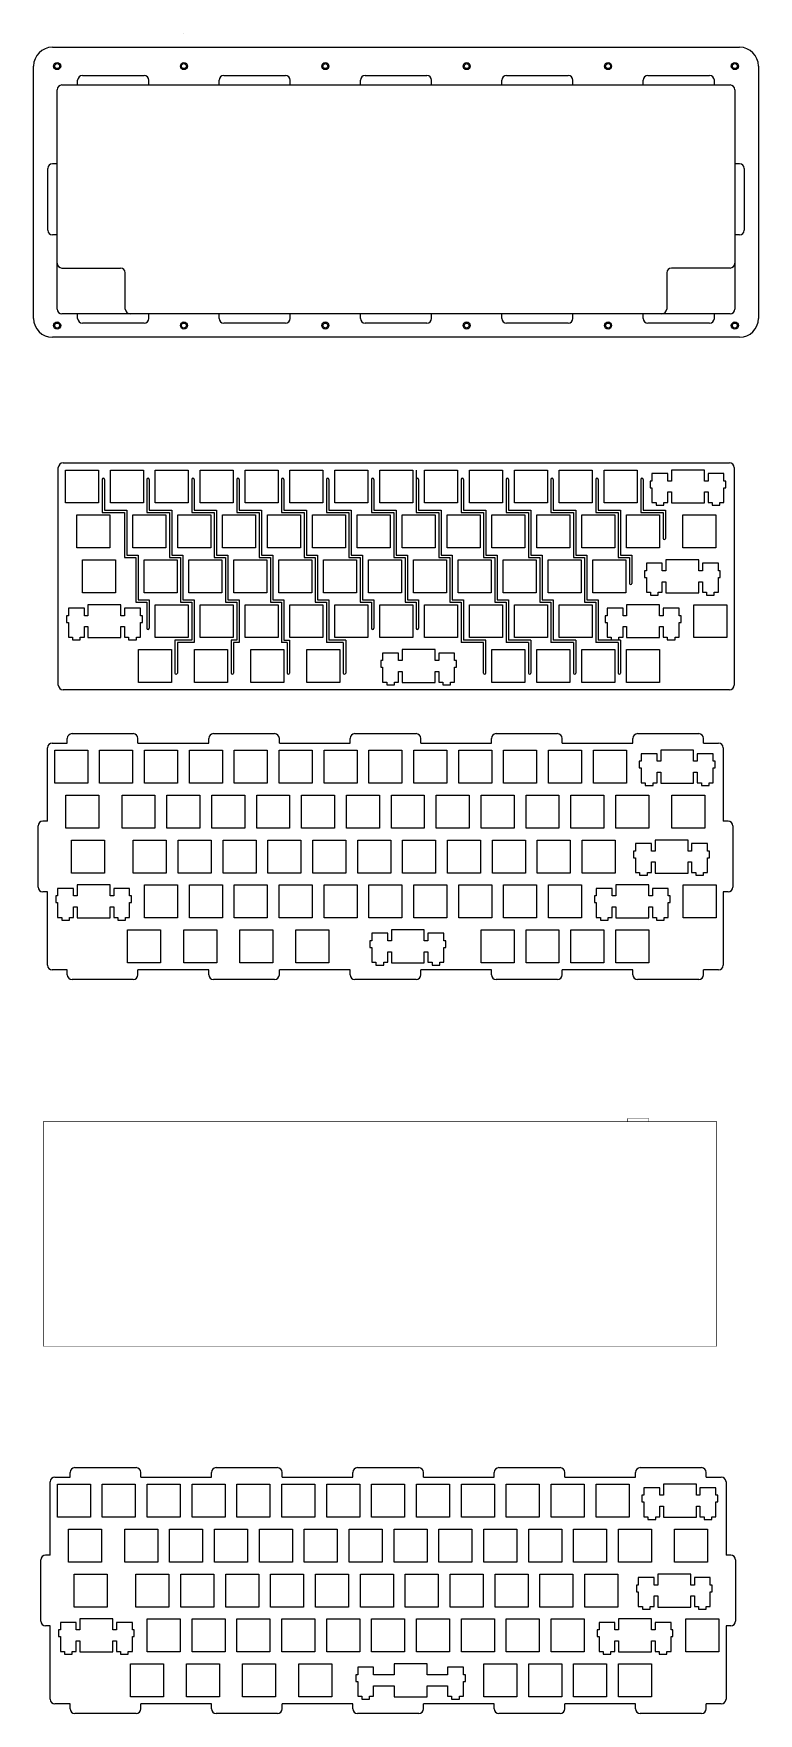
# Model space of a CAD drawing. Extents: x -414 to 372, y -138 to 575.
# Drawn here: x -414 to -107, y -138 to 575 of the extents above; entities outside this region: 8.
import ezdxf

# ---------------------------------------------------------------- set-up
doc = ezdxf.new("R2010")
doc.units = 0
doc.header["$MEASUREMENT"] = 0
for name, color, linetype, true_color in [('BoardOutLine', 6, 'Continuous', 0xff00ff), ('BottomPasteMaskLayer', 16, 'Continuous', 0x800000), ('BottomSilkLayer', 72, 'Continuous', 0x66cc33), ('BottomSolderMaskLayer', 200, 'Continuous', 0xaa00ff), ('Multi-Layer', 9, 'Continuous', 0xc0c0c0), ('TopSolderMaskLayer', 216, 'Continuous', 0x800080)]:
    doc.layers.add(name, color=color, linetype=linetype, true_color=true_color)

msp = doc.modelspace()

# ---------------------------------------------------------------- hatches: boundary and pattern name
at = {"layer": 'BottomPasteMaskLayer'}
for points in [[(363.54, -63.11), (363.54, -63.11), (363.54, -62.72), (363.54, -62.69), (363.53, -62.65), (363.53, -62.61), (363.52, -62.58), (363.51, -62.55), (363.5, -62.51), (363.48, -62.48), (363.47, -62.45), (363.45, -62.42), (363.43, -62.39), (363.41, -62.36), (363.39, -62.33), (363.36, -62.3), (363.34, -62.28), (363.31, -62.26), (363.28, -62.23), (363.25, -62.21), (363.22, -62.2), (363.19, -62.18), (363.15, -62.17), (363.12, -62.16), (363.09, -62.15), (363.05, -62.14), (363.02, -62.13), (362.98, -62.13), (362.94, -62.13), (362.9, -62.13), (362.86, -62.13), (362.83, -62.13), (362.79, -62.14), (362.76, -62.15), (362.73, -62.16), (362.69, -62.17), (362.66, -62.18), (362.63, -62.2), (362.6, -62.22), (362.57, -62.24), (362.54, -62.26), (362.52, -62.28), (362.49, -62.3), (362.47, -62.33), (362.45, -62.36), (362.43, -62.39), (362.41, -62.42), (362.39, -62.45), (362.38, -62.48), (362.37, -62.51), (362.36, -62.55), (362.35, -62.58), (362.35, -62.62), (362.34, -62.65), (362.34, -62.69), (362.34, -62.97), (362.34, -63.34), (362.34, -63.37), (362.34, -63.41), (362.35, -63.44), (362.36, -63.48), (362.37, -63.51), (362.38, -63.54), (362.39, -63.58), (362.41, -63.61), (362.42, -63.64), (362.44, -63.67), (362.46, -63.7), (362.49, -63.73), (362.51, -63.75), (362.54, -63.78), (362.57, -63.8), (362.59, -63.82), (362.62, -63.84), (362.65, -63.86), (362.69, -63.87), (362.72, -63.89), (362.75, -63.9), (362.79, -63.91), (362.82, -63.92), (362.86, -63.92), (362.89, -63.92), (362.93, -63.93), (362.96, -63.93), (363, -63.92), (363.03, -63.92), (363.07, -63.92), (363.1, -63.91), (363.13, -63.9), (363.17, -63.89), (363.2, -63.87), (363.23, -63.86), (363.26, -63.84), (363.29, -63.82), (363.32, -63.8), (363.34, -63.78), (363.37, -63.76), (363.39, -63.73), (363.42, -63.7), (363.44, -63.68), (363.46, -63.65), (363.47, -63.62), (363.49, -63.59), (363.5, -63.55), (363.51, -63.52), (363.52, -63.49), (363.53, -63.45), (363.53, -63.42), (363.54, -63.38), (363.54, -63.35), (363.54, -63.23)], [(372.18, -63.11), (372.18, -63.11), (372.18, -62.72), (372.18, -62.69), (372.17, -62.65), (372.17, -62.61), (372.16, -62.58), (372.15, -62.55), (372.14, -62.51), (372.12, -62.48), (372.11, -62.45), (372.09, -62.42), (372.07, -62.39), (372.05, -62.36), (372.03, -62.33), (372, -62.3), (371.98, -62.28), (371.95, -62.26), (371.92, -62.23), (371.89, -62.21), (371.86, -62.2), (371.83, -62.18), (371.79, -62.17), (371.76, -62.16), (371.73, -62.15), (371.69, -62.14), (371.66, -62.13), (371.62, -62.13), (371.58, -62.13), (371.54, -62.13), (371.5, -62.13), (371.47, -62.13), (371.43, -62.14), (371.4, -62.15), (371.37, -62.16), (371.33, -62.17), (371.3, -62.18), (371.27, -62.2), (371.24, -62.22), (371.21, -62.24), (371.18, -62.26), (371.16, -62.28), (371.13, -62.3), (371.11, -62.33), (371.09, -62.36), (371.07, -62.39), (371.05, -62.42), (371.03, -62.45), (371.02, -62.48), (371.01, -62.51), (371, -62.55), (370.99, -62.58), (370.99, -62.62), (370.98, -62.65), (370.98, -62.69), (370.98, -62.97), (370.98, -63.34), (370.98, -63.37), (370.98, -63.41), (370.99, -63.44), (371, -63.48), (371.01, -63.51), (371.02, -63.54), (371.03, -63.58), (371.05, -63.61), (371.06, -63.64), (371.08, -63.67), (371.1, -63.7), (371.13, -63.73), (371.15, -63.75), (371.18, -63.78), (371.21, -63.8), (371.23, -63.82), (371.26, -63.84), (371.29, -63.86), (371.33, -63.87), (371.36, -63.89), (371.39, -63.9), (371.43, -63.91), (371.46, -63.92), (371.5, -63.92), (371.53, -63.92), (371.57, -63.93), (371.6, -63.93), (371.64, -63.92), (371.67, -63.92), (371.71, -63.92), (371.74, -63.91), (371.77, -63.9), (371.81, -63.89), (371.84, -63.87), (371.87, -63.86), (371.9, -63.84), (371.93, -63.82), (371.96, -63.8), (371.98, -63.78), (372.01, -63.76), (372.03, -63.73), (372.06, -63.7), (372.08, -63.68), (372.1, -63.65), (372.11, -63.62), (372.13, -63.59), (372.14, -63.55), (372.15, -63.52), (372.16, -63.49), (372.17, -63.45), (372.17, -63.42), (372.18, -63.38), (372.18, -63.35), (372.18, -63.23)]]:
    msp.add_hatch(color=256, dxfattribs=at).paths.add_polyline_path(points)
at = {"layer": 'BottomSolderMaskLayer'}
for points in [[(363.56, -63.32, -0.785398), (362.31, -63.32), (362.31, -62.7, -0.785398), (363.56, -62.7)], [(372.21, -63.32, -0.785398), (370.96, -63.32), (370.96, -62.7, -0.785398), (372.21, -62.7)]]:
    msp.add_hatch(color=256, dxfattribs=at).paths.add_polyline_path(points)
at = {"layer": 'Multi-Layer'}
for points in [[(363.53, -63.31, -0.785398), (362.33, -63.31), (362.33, -62.71, -0.785398), (363.53, -62.71)], [(372.18, -63.31, -0.785398), (370.98, -63.31), (370.98, -62.71, -0.785398), (372.18, -62.71)]]:
    msp.add_hatch(color=256, dxfattribs=at).paths.add_polyline_path(points)
at = {"layer": 'TopSolderMaskLayer'}
for points in [[(363.56, -63.32, -0.785398), (362.31, -63.32), (362.31, -62.7, -0.785398), (363.56, -62.7)], [(372.21, -63.32, -0.785398), (370.96, -63.32), (370.96, -62.7, -0.785398), (372.21, -62.7)]]:
    msp.add_hatch(color=256, dxfattribs=at).paths.add_polyline_path(points)

# ---------------------------------------------------------------- linework, layer by layer
at = {"linetype": 'Continuous'}
for p, q in [((-350.57, 574.65), (-350.57, 574.65)), ((-308.13, 317.3), (-305.74, 317.3)), ((-145.45, 317.33), (-142.15, 317.33))]:
    msp.add_line(p, q, dxfattribs=at)
at = {"color": 0}
for p, q in [((-406.37, 568.85), (-114.77, 568.85)), ((-406.37, 568.85), (-114.77, 568.85)), ((-406.37, 568.85), (-114.77, 568.85)), ((-406.37, 568.85), (-114.77, 568.85)), ((-414.37, 453.76), (-414.37, 560.85)), ((-414.37, 453.76), (-414.37, 560.85)), ((-414.37, 453.76), (-414.37, 560.85)), ((-414.37, 453.76), (-414.37, 560.85)), ((-393.67, 556.85), (-367.47, 556.85)), ((-333.67, 556.85), (-307.47, 556.85)), ((-273.67, 556.85), (-247.47, 556.85)), ((-213.67, 556.85), (-187.47, 556.85)), ((-153.67, 556.85), (-127.47, 556.85)), ((-106.77, 560.85), (-106.77, 453.76)), ((-106.77, 560.85), (-106.77, 453.76)), ((-106.77, 560.85), (-106.77, 453.76)), ((-106.77, 560.85), (-106.77, 453.76)), ((-404.37, 457.76), (-404.37, 550.85)), ((-404.37, 519.4), (-404.37, 550.85)), ((-404.37, 477.16), (-404.37, 550.85)), ((-402.37, 552.85), (-118.77, 552.85)), ((-402.37, 552.85), (-395.67, 552.85)), ((-402.37, 552.85), (-118.77, 552.85)), ((-395.67, 552.85), (-395.67, 554.85)), ((-365.47, 552.85), (-365.47, 554.85)), ((-365.47, 552.85), (-335.67, 552.85)), ((-335.67, 552.85), (-335.67, 554.85)), ((-305.47, 552.85), (-305.47, 554.85)), ((-305.47, 552.85), (-275.67, 552.85)), ((-275.67, 552.85), (-275.67, 554.85)), ((-245.47, 552.85), (-245.47, 554.85)), ((-245.47, 552.85), (-215.67, 552.85)), ((-215.67, 552.85), (-215.67, 554.85)), ((-185.47, 552.85), (-185.47, 554.85)), ((-185.47, 552.85), (-155.67, 552.85)), ((-155.67, 552.85), (-155.67, 554.85)), ((-125.47, 552.85), (-125.47, 554.85)), ((-125.47, 552.85), (-118.77, 552.85)), ((-116.77, 550.85), (-116.77, 457.76)), ((-116.77, 550.85), (-116.77, 519.4)), ((-116.77, 550.85), (-116.77, 477.16)), ((-408.37, 491.2), (-408.37, 517.4)), ((-404.37, 519.4), (-406.37, 519.4)), ((-114.77, 519.4), (-116.77, 519.4)), ((-112.77, 517.4), (-112.77, 491.2)), ((-404.37, 489.2), (-406.37, 489.2)), ((-404.37, 457.76), (-404.37, 489.2)), ((-116.77, 489.2), (-116.77, 457.76)), ((-114.77, 489.2), (-116.77, 489.2)), ((-402.37, 475.16), (-377.45, 475.16)), ((-375.45, 457.76), (-375.45, 473.16)), ((-145.7, 473.16), (-145.7, 457.76)), ((-118.77, 475.16), (-143.7, 475.16)), ((-118.77, 455.76), (-402.37, 455.76)), ((-395.67, 455.76), (-402.37, 455.76)), ((-395.67, 453.76), (-395.67, 455.76)), ((-367.47, 451.76), (-393.67, 451.76)), ((-147.7, 455.76), (-373.45, 455.76)), ((-335.67, 455.76), (-365.47, 455.76)), ((-365.47, 453.76), (-365.47, 455.76)), ((-335.67, 453.76), (-335.67, 455.76)), ((-307.47, 451.76), (-333.67, 451.76)), ((-275.67, 455.76), (-305.47, 455.76)), ((-305.47, 453.76), (-305.47, 455.76)), ((-275.67, 453.76), (-275.67, 455.76)), ((-247.47, 451.76), (-273.67, 451.76)), ((-215.67, 455.76), (-245.47, 455.76)), ((-245.47, 453.76), (-245.47, 455.76)), ((-215.67, 453.76), (-215.67, 455.76)), ((-187.47, 451.76), (-213.67, 451.76)), ((-155.67, 455.76), (-185.47, 455.76)), ((-185.47, 453.76), (-185.47, 455.76)), ((-155.67, 453.76), (-155.67, 455.76)), ((-127.47, 451.76), (-153.67, 451.76)), ((-118.77, 455.76), (-125.47, 455.76)), ((-125.47, 453.76), (-125.47, 455.76)), ((-114.77, 445.76), (-406.37, 445.76)), ((-114.77, 445.76), (-406.37, 445.76)), ((-114.77, 445.76), (-406.37, 445.76)), ((-114.77, 445.76), (-406.37, 445.76)), ((-401.88, 392.5), (-119.08, 392.5)), ((-403.88, 298.2), (-403.88, 390.5)), ((-400.83, 389.45), (-386.83, 389.45)), ((-400.83, 375.45), (-400.83, 389.45)), ((-386.83, 389.45), (-386.83, 375.45)), ((-385.33, 385.45), (-385.33, 371.4)), ((-384.33, 385.45), (-384.33, 372.4)), ((-381.78, 389.45), (-367.78, 389.45)), ((-381.78, 375.45), (-381.78, 389.45)), ((-367.78, 389.45), (-367.78, 375.45)), ((-366.28, 385.45), (-366.28, 371.4)), ((-365.28, 385.45), (-365.28, 372.4)), ((-362.73, 389.45), (-348.73, 389.45)), ((-362.73, 375.45), (-362.73, 389.45)), ((-348.73, 389.45), (-348.73, 375.45)), ((-347.23, 385.45), (-347.23, 371.4)), ((-346.23, 385.45), (-346.23, 372.4)), ((-343.68, 389.45), (-329.68, 389.45)), ((-343.68, 375.45), (-343.68, 389.45)), ((-329.68, 389.45), (-329.68, 375.45)), ((-328.18, 385.45), (-328.18, 371.4)), ((-327.18, 385.45), (-327.18, 372.4)), ((-324.63, 389.45), (-310.63, 389.45)), ((-324.63, 375.45), (-324.63, 389.45)), ((-310.63, 389.45), (-310.63, 375.45)), ((-309.13, 385.45), (-309.13, 371.4)), ((-308.13, 385.45), (-308.13, 372.4)), ((-305.58, 389.45), (-291.58, 389.45)), ((-305.58, 375.45), (-305.58, 389.45)), ((-291.58, 389.45), (-291.58, 375.45)), ((-290.08, 385.45), (-290.08, 371.4)), ((-289.08, 385.45), (-289.08, 372.4)), ((-286.53, 389.45), (-272.53, 389.45)), ((-286.53, 375.45), (-286.53, 389.45)), ((-272.53, 389.45), (-272.53, 375.45)), ((-271.03, 385.45), (-271.03, 371.4)), ((-270.03, 385.45), (-270.03, 372.4)), ((-267.48, 389.45), (-253.48, 389.45)), ((-267.48, 375.45), (-267.48, 389.45)), ((-253.48, 389.45), (-253.48, 375.45)), ((-251.98, 389.45), (-251.98, 375.45)), ((-251.98, 385.45), (-251.98, 371.4)), ((-250.98, 385.45), (-250.98, 372.4)), ((-248.43, 389.45), (-234.43, 389.45)), ((-248.43, 375.45), (-248.43, 389.45)), ((-234.43, 389.45), (-234.43, 375.45)), ((-232.93, 385.45), (-232.93, 371.4)), ((-231.93, 385.45), (-231.93, 372.4)), ((-229.38, 389.45), (-215.38, 389.45)), ((-229.38, 375.45), (-229.38, 389.45)), ((-215.38, 389.45), (-215.38, 375.45)), ((-213.88, 385.45), (-213.88, 371.4)), ((-212.88, 385.45), (-212.88, 372.4)), ((-210.33, 389.45), (-196.33, 389.45)), ((-210.33, 375.45), (-210.33, 389.45)), ((-196.33, 389.45), (-196.33, 375.45)), ((-194.83, 385.45), (-194.83, 371.4)), ((-193.83, 385.45), (-193.83, 372.4)), ((-191.28, 389.45), (-177.28, 389.45)), ((-191.28, 375.45), (-191.28, 389.45)), ((-177.28, 389.45), (-177.28, 375.45)), ((-175.78, 385.45), (-175.78, 371.4)), ((-174.78, 385.45), (-174.78, 372.4)), ((-172.23, 389.45), (-158.23, 389.45)), ((-172.23, 375.45), (-172.23, 389.45)), ((-158.23, 389.45), (-158.23, 375.45)), ((-156.73, 385.45), (-156.73, 371.4)), ((-155.73, 385.45), (-155.73, 372.4)), ((-145.18, 387.98), (-151.93, 387.98)), ((-151.93, 387.98), (-151.93, 384.75)), ((-145.18, 384.75), (-145.18, 387.98)), ((-143.65, 389.45), (-143.65, 384.75)), ((-129.65, 389.45), (-143.65, 389.45)), ((-129.65, 384.75), (-129.65, 389.45)), ((-121.38, 387.98), (-128.13, 387.98)), ((-128.13, 387.98), (-128.13, 384.75)), ((-121.38, 384.75), (-121.38, 387.98)), ((-117.08, 390.5), (-117.08, 298.2)), ((-151.93, 384.75), (-152.75, 384.75)), ((-152.75, 384.75), (-152.75, 381.95)), ((-152.75, 381.95), (-151.93, 381.95)), ((-151.93, 381.95), (-151.93, 375.68)), ((-143.65, 384.75), (-145.18, 384.75)), ((-145.18, 375.68), (-145.18, 380.15)), ((-145.18, 380.15), (-143.65, 380.15)), ((-143.65, 380.15), (-143.65, 375.45)), ((-128.13, 384.75), (-129.65, 384.75)), ((-129.65, 375.45), (-129.65, 380.15)), ((-129.65, 380.15), (-128.13, 380.15)), ((-128.13, 380.15), (-128.13, 375.68)), ((-120.55, 384.75), (-121.38, 384.75)), ((-121.38, 375.68), (-121.38, 381.95)), ((-121.38, 381.95), (-120.55, 381.95)), ((-120.55, 381.95), (-120.55, 384.75)), ((-386.83, 375.45), (-400.83, 375.45)), ((-385.33, 371.4), (-375.8, 371.4)), ((-384.33, 372.4), (-374.8, 372.4)), ((-367.78, 375.45), (-381.78, 375.45)), ((-375.8, 371.4), (-375.8, 352.35)), ((-374.8, 372.4), (-374.8, 353.35)), ((-366.28, 371.4), (-356.75, 371.4)), ((-365.28, 372.4), (-355.75, 372.4)), ((-348.73, 375.45), (-362.73, 375.45)), ((-356.75, 371.4), (-356.75, 352.35)), ((-355.75, 372.4), (-355.75, 353.35)), ((-347.23, 371.4), (-337.7, 371.4)), ((-346.23, 372.4), (-336.7, 372.4)), ((-329.68, 375.45), (-343.68, 375.45)), ((-337.7, 371.4), (-337.7, 352.35)), ((-336.7, 372.4), (-336.7, 353.35)), ((-328.18, 371.4), (-318.65, 371.4)), ((-327.18, 372.4), (-317.65, 372.4)), ((-310.63, 375.45), (-324.63, 375.45)), ((-318.65, 371.4), (-318.65, 352.35)), ((-317.65, 372.4), (-317.65, 353.35)), ((-309.13, 371.4), (-299.6, 371.4)), ((-308.13, 372.4), (-298.6, 372.4)), ((-291.58, 375.45), (-305.58, 375.45)), ((-299.6, 371.4), (-299.6, 352.35)), ((-298.6, 372.4), (-298.6, 353.35)), ((-290.08, 371.4), (-280.55, 371.4)), ((-289.08, 372.4), (-279.55, 372.4)), ((-272.53, 375.45), (-286.53, 375.45)), ((-280.55, 371.4), (-280.55, 352.35)), ((-279.55, 372.4), (-279.55, 353.35)), ((-271.03, 371.4), (-261.5, 371.4)), ((-270.03, 372.4), (-260.5, 372.4)), ((-253.48, 375.45), (-267.48, 375.45)), ((-261.5, 371.4), (-261.5, 352.35)), ((-260.5, 372.4), (-260.5, 353.35)), ((-251.98, 371.4), (-242.45, 371.4)), ((-250.98, 372.4), (-241.45, 372.4)), ((-234.43, 375.45), (-248.43, 375.45)), ((-242.45, 371.4), (-242.45, 352.35)), ((-241.45, 372.4), (-241.45, 353.35)), ((-232.93, 371.4), (-223.4, 371.4)), ((-231.93, 372.4), (-222.4, 372.4)), ((-215.38, 375.45), (-229.38, 375.45)), ((-223.4, 371.4), (-223.4, 352.35)), ((-222.4, 372.4), (-222.4, 353.35)), ((-213.88, 371.4), (-204.35, 371.4)), ((-212.88, 372.4), (-203.35, 372.4)), ((-196.33, 375.45), (-210.33, 375.45)), ((-204.35, 371.4), (-204.35, 352.35)), ((-203.35, 372.4), (-203.35, 353.35)), ((-194.83, 371.4), (-185.3, 371.4)), ((-193.83, 372.4), (-184.3, 372.4)), ((-177.28, 375.45), (-191.28, 375.45)), ((-185.3, 371.4), (-185.3, 352.35)), ((-184.3, 372.4), (-184.3, 353.35)), ((-175.78, 371.4), (-166.25, 371.4)), ((-174.78, 372.4), (-165.25, 372.4)), ((-158.23, 375.45), (-172.23, 375.45)), ((-166.25, 371.4), (-166.25, 352.35)), ((-165.25, 372.4), (-165.25, 353.35)), ((-156.73, 371.4), (-147.2, 371.4)), ((-155.73, 372.4), (-146.2, 372.4)), ((-151.93, 375.68), (-150.2, 375.68)), ((-150.2, 375.68), (-150.2, 374.48)), ((-150.2, 374.48), (-146.9, 374.48)), ((-147.2, 371.4), (-147.2, 360.4)), ((-146.9, 374.48), (-146.9, 375.68)), ((-146.9, 375.68), (-145.18, 375.68)), ((-146.2, 372.4), (-146.2, 360.4)), ((-143.65, 375.45), (-129.65, 375.45)), ((-128.13, 375.68), (-126.4, 375.68)), ((-126.4, 375.68), (-126.4, 374.48)), ((-126.4, 374.48), (-123.1, 374.48)), ((-123.1, 374.48), (-123.1, 375.68)), ((-123.1, 375.68), (-121.38, 375.68)), ((-396.06, 370.4), (-382.06, 370.4)), ((-396.06, 356.4), (-396.06, 370.4)), ((-382.06, 370.4), (-382.06, 356.4)), ((-372.25, 370.4), (-358.25, 370.4)), ((-372.25, 356.4), (-372.25, 370.4)), ((-358.25, 370.4), (-358.25, 356.4)), ((-353.2, 370.4), (-339.2, 370.4)), ((-353.2, 356.4), (-353.2, 370.4)), ((-339.2, 370.4), (-339.2, 356.4)), ((-334.15, 370.4), (-320.15, 370.4)), ((-334.15, 356.4), (-334.15, 370.4)), ((-320.15, 370.4), (-320.15, 356.4)), ((-315.1, 370.4), (-301.1, 370.4)), ((-315.1, 356.4), (-315.1, 370.4)), ((-301.1, 370.4), (-301.1, 356.4)), ((-296.05, 370.4), (-282.05, 370.4)), ((-296.05, 356.4), (-296.05, 370.4)), ((-282.05, 370.4), (-282.05, 356.4)), ((-277, 370.4), (-263, 370.4)), ((-277, 356.4), (-277, 370.4)), ((-263, 370.4), (-263, 356.4)), ((-257.95, 370.4), (-243.95, 370.4)), ((-257.95, 356.4), (-257.95, 370.4)), ((-243.95, 370.4), (-243.95, 356.4)), ((-238.9, 370.4), (-224.9, 370.4)), ((-238.9, 356.4), (-238.9, 370.4)), ((-224.9, 370.4), (-224.9, 356.4)), ((-219.85, 370.4), (-205.85, 370.4)), ((-219.85, 356.4), (-219.85, 370.4)), ((-205.85, 370.4), (-205.85, 356.4)), ((-200.8, 370.4), (-186.8, 370.4)), ((-200.8, 356.4), (-200.8, 370.4)), ((-186.8, 370.4), (-186.8, 356.4)), ((-181.75, 370.4), (-167.75, 370.4)), ((-181.75, 356.4), (-181.75, 370.4)), ((-167.75, 370.4), (-167.75, 356.4)), ((-162.7, 370.4), (-148.7, 370.4)), ((-162.7, 356.4), (-162.7, 370.4)), ((-148.7, 370.4), (-148.7, 356.4)), ((-138.89, 370.4), (-124.89, 370.4)), ((-138.89, 356.4), (-138.89, 370.4)), ((-124.89, 370.4), (-124.89, 356.4)), ((-382.06, 356.4), (-396.06, 356.4)), ((-393.68, 351.35), (-379.68, 351.35)), ((-393.68, 337.35), (-393.68, 351.35)), ((-379.68, 351.35), (-379.68, 337.35)), ((-375.8, 352.35), (-371.04, 352.35)), ((-374.8, 353.35), (-370.04, 353.35)), ((-358.25, 356.4), (-372.25, 356.4)), ((-371.04, 352.35), (-371.04, 333.3)), ((-370.04, 353.35), (-370.04, 334.3)), ((-367.49, 351.35), (-353.49, 351.35)), ((-367.49, 337.35), (-367.49, 351.35)), ((-356.75, 352.35), (-351.99, 352.35)), ((-355.75, 353.35), (-350.99, 353.35)), ((-353.49, 351.35), (-353.49, 337.35)), ((-339.2, 356.4), (-353.2, 356.4)), ((-351.99, 352.35), (-351.99, 333.3)), ((-350.99, 353.35), (-350.99, 334.3)), ((-348.44, 351.35), (-334.44, 351.35)), ((-348.44, 337.35), (-348.44, 351.35)), ((-337.7, 352.35), (-332.94, 352.35)), ((-336.7, 353.35), (-331.94, 353.35)), ((-334.44, 351.35), (-334.44, 337.35)), ((-320.15, 356.4), (-334.15, 356.4)), ((-332.94, 352.35), (-332.94, 333.3)), ((-331.94, 353.35), (-331.94, 334.3)), ((-329.39, 351.35), (-315.39, 351.35)), ((-329.39, 337.35), (-329.39, 351.35)), ((-318.65, 352.35), (-313.89, 352.35)), ((-317.65, 353.35), (-312.89, 353.35)), ((-315.39, 351.35), (-315.39, 337.35)), ((-301.1, 356.4), (-315.1, 356.4)), ((-313.89, 352.35), (-313.89, 333.3)), ((-312.89, 353.35), (-312.89, 334.3)), ((-310.34, 351.35), (-296.34, 351.35)), ((-310.34, 337.35), (-310.34, 351.35)), ((-299.6, 352.35), (-294.84, 352.35)), ((-298.6, 353.35), (-293.84, 353.35)), ((-296.34, 351.35), (-296.34, 337.35)), ((-282.05, 356.4), (-296.05, 356.4)), ((-294.84, 352.35), (-294.84, 333.3)), ((-293.84, 353.35), (-293.84, 334.3)), ((-291.29, 351.35), (-277.29, 351.35)), ((-291.29, 337.35), (-291.29, 351.35)), ((-280.55, 352.35), (-275.79, 352.35)), ((-279.55, 353.35), (-274.79, 353.35)), ((-277.29, 351.35), (-277.29, 337.35)), ((-263, 356.4), (-277, 356.4)), ((-275.79, 352.35), (-275.79, 333.3)), ((-274.79, 353.35), (-274.79, 334.3)), ((-272.24, 351.35), (-258.24, 351.35)), ((-272.24, 337.35), (-272.24, 351.35)), ((-261.5, 352.35), (-256.74, 352.35)), ((-260.5, 353.35), (-255.74, 353.35)), ((-258.24, 351.35), (-258.24, 337.35)), ((-243.95, 356.4), (-257.95, 356.4)), ((-256.74, 352.35), (-256.74, 333.3)), ((-255.74, 353.35), (-255.74, 334.3)), ((-253.19, 351.35), (-239.19, 351.35)), ((-253.19, 337.35), (-253.19, 351.35)), ((-242.45, 352.35), (-237.69, 352.35)), ((-241.45, 353.35), (-236.69, 353.35)), ((-239.19, 351.35), (-239.19, 337.35)), ((-224.9, 356.4), (-238.9, 356.4)), ((-237.69, 352.35), (-237.69, 333.3)), ((-236.69, 353.35), (-236.69, 334.3)), ((-234.14, 351.35), (-220.14, 351.35)), ((-234.14, 337.35), (-234.14, 351.35)), ((-223.4, 352.35), (-218.64, 352.35)), ((-222.4, 353.35), (-217.64, 353.35)), ((-220.14, 351.35), (-220.14, 337.35)), ((-205.85, 356.4), (-219.85, 356.4)), ((-218.64, 352.35), (-218.64, 333.3)), ((-217.64, 353.35), (-217.64, 334.3)), ((-215.09, 351.35), (-201.09, 351.35)), ((-215.09, 337.35), (-215.09, 351.35)), ((-204.35, 352.35), (-199.59, 352.35)), ((-203.35, 353.35), (-198.59, 353.35)), ((-201.09, 351.35), (-201.09, 337.35)), ((-186.8, 356.4), (-200.8, 356.4)), ((-199.59, 352.35), (-199.59, 333.3)), ((-198.59, 353.35), (-198.59, 334.3)), ((-196.04, 351.35), (-182.04, 351.35)), ((-196.04, 337.35), (-196.04, 351.35)), ((-185.3, 352.35), (-180.54, 352.35)), ((-184.3, 353.35), (-179.54, 353.35)), ((-182.04, 351.35), (-182.04, 337.35)), ((-167.75, 356.4), (-181.75, 356.4)), ((-180.54, 352.35), (-180.54, 333.3)), ((-179.54, 353.35), (-179.54, 334.3)), ((-176.99, 351.35), (-162.99, 351.35)), ((-176.99, 337.35), (-176.99, 351.35)), ((-166.25, 352.35), (-161.49, 352.35)), ((-165.25, 353.35), (-160.49, 353.35)), ((-162.99, 351.35), (-162.99, 337.35)), ((-148.7, 356.4), (-162.7, 356.4)), ((-161.49, 352.35), (-161.49, 341.35)), ((-160.49, 353.35), (-160.49, 341.35)), ((-147.56, 349.88), (-154.31, 349.88)), ((-154.31, 349.88), (-154.31, 346.65)), ((-147.56, 346.65), (-147.56, 349.88)), ((-146.03, 351.35), (-146.03, 346.65)), ((-132.03, 351.35), (-146.03, 351.35)), ((-124.89, 356.4), (-138.89, 356.4)), ((-132.03, 346.65), (-132.03, 351.35)), ((-123.76, 349.88), (-130.51, 349.88)), ((-130.51, 349.88), (-130.51, 346.65)), ((-123.76, 346.65), (-123.76, 349.88)), ((-154.31, 346.65), (-155.13, 346.65)), ((-155.13, 346.65), (-155.13, 343.85)), ((-155.13, 343.85), (-154.31, 343.85)), ((-154.31, 343.85), (-154.31, 337.58)), ((-146.03, 346.65), (-147.56, 346.65)), ((-130.51, 346.65), (-132.03, 346.65)), ((-122.93, 346.65), (-123.76, 346.65)), ((-123.76, 337.58), (-123.76, 343.85)), ((-123.76, 343.85), (-122.93, 343.85)), ((-122.93, 343.85), (-122.93, 346.65)), ((-379.68, 337.35), (-393.68, 337.35)), ((-353.49, 337.35), (-367.49, 337.35)), ((-334.44, 337.35), (-348.44, 337.35)), ((-315.39, 337.35), (-329.39, 337.35)), ((-296.34, 337.35), (-310.34, 337.35)), ((-277.29, 337.35), (-291.29, 337.35)), ((-258.24, 337.35), (-272.24, 337.35)), ((-239.19, 337.35), (-253.19, 337.35)), ((-220.14, 337.35), (-234.14, 337.35)), ((-201.09, 337.35), (-215.09, 337.35)), ((-182.04, 337.35), (-196.04, 337.35)), ((-162.99, 337.35), (-176.99, 337.35)), ((-154.31, 337.58), (-152.58, 337.58)), ((-152.58, 337.58), (-152.58, 336.38)), ((-152.58, 336.38), (-149.28, 336.38)), ((-149.28, 336.38), (-149.28, 337.58)), ((-149.28, 337.58), (-147.56, 337.58)), ((-147.56, 337.58), (-147.56, 342.05)), ((-147.56, 342.05), (-146.03, 342.05)), ((-146.03, 342.05), (-146.03, 337.35)), ((-146.03, 337.35), (-132.03, 337.35)), ((-132.03, 337.35), (-132.03, 342.05)), ((-132.03, 342.05), (-130.51, 342.05)), ((-130.51, 342.05), (-130.51, 337.58)), ((-130.51, 337.58), (-128.78, 337.58)), ((-128.78, 337.58), (-128.78, 336.38)), ((-128.78, 336.38), (-125.48, 336.38)), ((-125.48, 336.38), (-125.48, 337.58)), ((-125.48, 337.58), (-123.76, 337.58)), ((-392.83, 330.83), (-399.58, 330.83)), ((-399.58, 330.83), (-399.58, 327.6)), ((-392.83, 327.6), (-392.83, 330.83)), ((-391.3, 332.3), (-391.3, 327.6)), ((-377.3, 332.3), (-391.3, 332.3)), ((-377.3, 327.6), (-377.3, 332.3)), ((-369.03, 330.83), (-375.78, 330.83)), ((-375.78, 330.83), (-375.78, 327.6)), ((-371.04, 333.3), (-366.28, 333.3)), ((-370.04, 334.3), (-365.28, 334.3)), ((-369.03, 327.6), (-369.03, 330.83)), ((-366.28, 333.3), (-366.28, 322.3)), ((-365.28, 334.3), (-365.28, 322.3)), ((-362.73, 332.3), (-348.73, 332.3)), ((-362.73, 318.3), (-362.73, 332.3)), ((-351.99, 333.3), (-347.23, 333.3)), ((-350.99, 334.3), (-346.23, 334.3)), ((-348.73, 332.3), (-348.73, 318.3)), ((-347.23, 333.3), (-347.23, 317.3)), ((-346.23, 334.3), (-346.23, 316.3)), ((-343.68, 332.3), (-329.68, 332.3)), ((-343.68, 318.3), (-343.68, 332.3)), ((-332.94, 333.3), (-328.18, 333.3)), ((-331.94, 334.3), (-327.18, 334.3)), ((-329.68, 332.3), (-329.68, 318.3)), ((-328.18, 333.3), (-328.18, 317.3)), ((-327.18, 334.3), (-327.18, 316.3)), ((-324.63, 332.3), (-310.63, 332.3)), ((-324.63, 318.3), (-324.63, 332.3)), ((-313.89, 333.3), (-309.13, 333.3)), ((-312.89, 334.3), (-308.13, 334.3)), ((-310.63, 332.3), (-310.63, 318.3)), ((-309.13, 333.3), (-309.13, 316.3)), ((-308.13, 334.3), (-308.13, 317.3)), ((-305.58, 332.3), (-291.58, 332.3)), ((-305.58, 318.3), (-305.58, 332.3)), ((-294.84, 333.3), (-290.08, 333.3)), ((-293.84, 334.3), (-289.08, 334.3)), ((-291.58, 332.3), (-291.58, 318.3)), ((-290.08, 333.3), (-290.08, 316.3)), ((-289.08, 334.3), (-289.08, 317.3)), ((-286.53, 332.3), (-272.53, 332.3)), ((-286.53, 318.3), (-286.53, 332.3)), ((-275.79, 333.3), (-271.03, 333.3)), ((-274.79, 334.3), (-270.03, 334.3)), ((-272.53, 332.3), (-272.53, 318.3)), ((-271.03, 333.3), (-271.03, 322.3)), ((-270.03, 334.3), (-270.03, 322.3)), ((-267.48, 332.3), (-253.48, 332.3)), ((-267.48, 318.3), (-267.48, 332.3)), ((-256.74, 333.3), (-251.98, 333.3)), ((-255.74, 334.3), (-250.98, 334.3)), ((-253.48, 332.3), (-253.48, 318.3)), ((-251.98, 333.3), (-251.98, 322.3)), ((-250.98, 334.3), (-250.98, 322.3)), ((-248.43, 332.3), (-234.43, 332.3)), ((-248.43, 318.3), (-248.43, 332.3)), ((-237.69, 333.3), (-232.93, 333.3)), ((-236.69, 334.3), (-231.93, 334.3)), ((-234.43, 332.3), (-234.43, 318.3)), ((-232.93, 333.3), (-232.93, 316.3)), ((-231.93, 334.3), (-231.93, 317.3)), ((-229.38, 332.3), (-215.38, 332.3)), ((-229.38, 318.3), (-229.38, 332.3)), ((-218.64, 333.3), (-213.88, 333.3)), ((-217.64, 334.3), (-212.88, 334.3)), ((-215.38, 332.3), (-215.38, 318.3)), ((-213.88, 333.3), (-213.88, 316.3)), ((-212.88, 334.3), (-212.88, 317.3)), ((-210.33, 332.3), (-196.33, 332.3)), ((-210.33, 318.3), (-210.33, 332.3)), ((-199.59, 333.3), (-194.83, 333.3)), ((-198.59, 334.3), (-193.83, 334.3)), ((-196.33, 332.3), (-196.33, 318.3)), ((-194.83, 333.3), (-194.83, 316.3)), ((-193.83, 334.3), (-193.83, 317.3)), ((-191.28, 332.3), (-177.28, 332.3)), ((-191.28, 318.3), (-191.28, 332.3)), ((-180.54, 333.3), (-175.78, 333.3)), ((-179.54, 334.3), (-174.78, 334.3)), ((-177.28, 332.3), (-177.28, 318.3)), ((-175.78, 333.3), (-175.78, 316.3)), ((-174.78, 334.3), (-174.78, 317.3)), ((-164.23, 330.83), (-170.98, 330.83)), ((-170.98, 330.83), (-170.98, 327.6)), ((-164.23, 327.6), (-164.23, 330.83)), ((-162.7, 332.3), (-162.7, 327.6)), ((-148.7, 332.3), (-162.7, 332.3)), ((-148.7, 327.6), (-148.7, 332.3)), ((-140.43, 330.83), (-147.18, 330.83)), ((-147.18, 330.83), (-147.18, 327.6)), ((-140.43, 327.6), (-140.43, 330.83)), ((-134.13, 332.3), (-120.13, 332.3)), ((-134.13, 318.3), (-134.13, 332.3)), ((-120.13, 332.3), (-120.13, 318.3)), ((-399.58, 327.6), (-400.4, 327.6)), ((-400.4, 327.6), (-400.4, 324.8)), ((-400.4, 324.8), (-399.58, 324.8)), ((-399.58, 324.8), (-399.58, 318.53)), ((-391.3, 327.6), (-392.83, 327.6)), ((-392.83, 318.53), (-392.83, 323)), ((-392.83, 323), (-391.3, 323)), ((-391.3, 323), (-391.3, 318.3)), ((-375.78, 327.6), (-377.3, 327.6)), ((-377.3, 318.3), (-377.3, 323)), ((-377.3, 323), (-375.78, 323)), ((-375.78, 323), (-375.78, 318.53)), ((-368.2, 327.6), (-369.03, 327.6)), ((-369.03, 318.53), (-369.03, 324.8)), ((-369.03, 324.8), (-368.2, 324.8)), ((-368.2, 324.8), (-368.2, 327.6)), ((-170.98, 327.6), (-171.8, 327.6)), ((-171.8, 327.6), (-171.8, 324.8)), ((-171.8, 324.8), (-170.98, 324.8)), ((-170.98, 324.8), (-170.98, 318.53)), ((-162.7, 327.6), (-164.23, 327.6)), ((-164.23, 318.53), (-164.23, 323)), ((-164.23, 323), (-162.7, 323)), ((-162.7, 323), (-162.7, 318.3)), ((-147.18, 327.6), (-148.7, 327.6)), ((-148.7, 318.3), (-148.7, 323)), ((-148.7, 323), (-147.18, 323)), ((-147.18, 323), (-147.18, 318.53)), ((-139.6, 327.6), (-140.43, 327.6)), ((-140.43, 318.53), (-140.43, 324.8)), ((-140.43, 324.8), (-139.6, 324.8)), ((-139.6, 324.8), (-139.6, 327.6)), ((-399.58, 318.53), (-397.85, 318.53)), ((-397.85, 318.53), (-397.85, 317.33)), ((-397.85, 317.33), (-394.55, 317.33)), ((-394.55, 317.33), (-394.55, 318.53)), ((-394.55, 318.53), (-392.83, 318.53)), ((-391.3, 318.3), (-377.3, 318.3)), ((-375.78, 318.53), (-374.05, 318.53)), ((-374.05, 318.53), (-374.05, 317.33)), ((-374.05, 317.33), (-370.75, 317.33)), ((-370.75, 317.33), (-370.75, 318.53)), ((-370.75, 318.53), (-369.03, 318.53)), ((-348.73, 318.3), (-362.73, 318.3)), ((-354.37, 317.3), (-354.37, 303.25)), ((-347.23, 317.3), (-354.37, 317.3)), ((-353.37, 316.3), (-353.37, 303.25)), ((-346.23, 316.3), (-353.37, 316.3)), ((-329.68, 318.3), (-343.68, 318.3)), ((-330.56, 317.3), (-330.56, 303.25)), ((-328.18, 317.3), (-330.56, 317.3)), ((-329.56, 316.3), (-329.56, 303.25)), ((-327.18, 316.3), (-329.56, 316.3)), ((-310.63, 318.3), (-324.63, 318.3)), ((-306.74, 316.3), (-309.13, 316.3)), ((-306.74, 316.3), (-306.74, 303.25)), ((-305.74, 317.3), (-305.74, 303.25)), ((-291.58, 318.3), (-305.58, 318.3)), ((-282.93, 316.3), (-290.08, 316.3)), ((-281.93, 317.3), (-289.08, 317.3)), ((-272.53, 318.3), (-286.53, 318.3)), ((-282.93, 316.3), (-282.93, 303.25)), ((-281.93, 317.3), (-281.93, 303.25)), ((-253.48, 318.3), (-267.48, 318.3)), ((-234.43, 318.3), (-248.43, 318.3)), ((-223.45, 316.3), (-232.93, 316.3)), ((-222.45, 317.3), (-231.93, 317.3)), ((-215.38, 318.3), (-229.38, 318.3)), ((-223.45, 303.25), (-223.45, 316.3)), ((-222.45, 303.25), (-222.45, 317.3)), ((-204.35, 316.3), (-213.88, 316.3)), ((-203.35, 317.3), (-212.88, 317.3)), ((-196.33, 318.3), (-210.33, 318.3)), ((-204.35, 316.3), (-204.35, 303.25)), ((-203.35, 317.3), (-203.35, 303.25)), ((-185.3, 316.3), (-194.83, 316.3)), ((-184.3, 317.3), (-193.83, 317.3)), ((-177.28, 318.3), (-191.28, 318.3)), ((-185.3, 316.3), (-185.3, 303.25)), ((-184.3, 317.3), (-184.3, 303.25)), ((-166.25, 316.3), (-175.78, 316.3)), ((-165.25, 317.3), (-174.78, 317.3)), ((-170.98, 318.53), (-169.25, 318.53)), ((-169.25, 318.53), (-169.25, 317.33)), ((-169.25, 317.33), (-165.95, 317.33)), ((-166.25, 317.33), (-166.25, 317.3)), ((-166.25, 316.3), (-166.25, 303.25)), ((-165.95, 317.33), (-165.95, 318.53)), ((-165.95, 318.53), (-164.23, 318.53)), ((-165.25, 317.3), (-165.25, 303.25)), ((-162.7, 318.3), (-148.7, 318.3)), ((-147.18, 318.53), (-145.45, 318.53)), ((-145.45, 318.53), (-145.45, 317.33)), ((-142.15, 317.33), (-142.15, 318.53)), ((-142.15, 318.53), (-140.43, 318.53)), ((-120.13, 318.3), (-134.13, 318.3)), ((-369.87, 313.25), (-355.87, 313.25)), ((-369.87, 299.25), (-369.87, 313.25)), ((-355.87, 313.25), (-355.87, 299.25)), ((-346.06, 313.25), (-332.06, 313.25)), ((-346.06, 299.25), (-346.06, 313.25)), ((-332.06, 313.25), (-332.06, 299.25)), ((-322.24, 313.25), (-308.24, 313.25)), ((-322.24, 299.25), (-322.24, 313.25)), ((-308.24, 313.25), (-308.24, 299.25)), ((-298.43, 313.25), (-284.43, 313.25)), ((-298.43, 299.25), (-298.43, 313.25)), ((-284.43, 313.25), (-284.43, 299.25)), ((-266.23, 308.55), (-267.05, 308.55)), ((-267.05, 308.55), (-267.05, 305.75)), ((-259.48, 311.78), (-266.23, 311.78)), ((-266.23, 311.78), (-266.23, 308.55)), ((-259.48, 308.55), (-259.48, 311.78)), ((-257.95, 308.55), (-259.48, 308.55)), ((-257.95, 313.25), (-257.95, 308.55)), ((-243.95, 313.25), (-257.95, 313.25)), ((-243.95, 308.55), (-243.95, 313.25)), ((-242.43, 308.55), (-243.95, 308.55)), ((-235.68, 311.78), (-242.43, 311.78)), ((-242.43, 311.78), (-242.43, 308.55)), ((-235.68, 308.55), (-235.68, 311.78)), ((-234.85, 308.55), (-235.68, 308.55)), ((-234.85, 305.75), (-234.85, 308.55)), ((-219.85, 313.25), (-205.85, 313.25)), ((-219.85, 299.25), (-219.85, 313.25)), ((-205.85, 313.25), (-205.85, 299.25)), ((-200.8, 313.25), (-186.8, 313.25)), ((-200.8, 299.25), (-200.8, 313.25)), ((-186.8, 313.25), (-186.8, 299.25)), ((-181.75, 313.25), (-167.75, 313.25)), ((-181.75, 299.25), (-181.75, 313.25)), ((-167.75, 313.25), (-167.75, 299.25)), ((-162.7, 313.25), (-148.7, 313.25)), ((-162.7, 299.25), (-162.7, 313.25)), ((-148.7, 313.25), (-148.7, 299.25)), ((-267.05, 305.75), (-266.23, 305.75)), ((-266.23, 305.75), (-266.23, 299.48)), ((-266.23, 299.48), (-264.5, 299.48)), ((-264.5, 299.48), (-264.5, 298.28)), ((-261.2, 298.28), (-261.2, 299.48)), ((-261.2, 299.48), (-259.48, 299.48)), ((-259.48, 299.48), (-259.48, 303.95)), ((-259.48, 303.95), (-257.95, 303.95)), ((-257.95, 303.95), (-257.95, 299.25)), ((-243.95, 299.25), (-243.95, 303.95)), ((-243.95, 303.95), (-242.43, 303.95)), ((-242.43, 303.95), (-242.43, 299.48)), ((-242.43, 299.48), (-240.7, 299.48)), ((-240.7, 299.48), (-240.7, 298.28)), ((-237.4, 298.28), (-237.4, 299.48)), ((-237.4, 299.48), (-235.68, 299.48)), ((-235.68, 299.48), (-235.68, 305.75)), ((-235.68, 305.75), (-234.85, 305.75)), ((-119.08, 296.2), (-401.88, 296.2)), ((-355.87, 299.25), (-369.87, 299.25)), ((-332.06, 299.25), (-346.06, 299.25)), ((-308.24, 299.25), (-322.24, 299.25)), ((-284.43, 299.25), (-298.43, 299.25)), ((-264.5, 298.28), (-261.2, 298.28)), ((-257.95, 299.25), (-243.95, 299.25)), ((-240.7, 298.28), (-237.4, 298.28)), ((-205.85, 299.25), (-219.85, 299.25)), ((-186.8, 299.25), (-200.8, 299.25)), ((-167.75, 299.25), (-181.75, 299.25)), ((-148.7, 299.25), (-162.7, 299.25)), ((-408.47, 240.42), (-408.47, 271.57)), ((-406.47, 273.57), (-400.07, 273.57)), ((-400.07, 273.57), (-400.07, 275.57)), ((-398.07, 277.57), (-372.07, 277.57)), ((-370.07, 273.57), (-370.07, 275.57)), ((-370.07, 273.57), (-340.07, 273.57)), ((-340.07, 273.57), (-340.07, 275.57)), ((-338.07, 277.57), (-312.07, 277.57)), ((-310.07, 273.57), (-310.07, 275.57)), ((-310.07, 273.57), (-280.07, 273.57)), ((-280.07, 273.57), (-280.07, 275.57)), ((-278.07, 277.57), (-252.07, 277.57)), ((-250.07, 273.57), (-250.07, 275.57)), ((-250.07, 273.57), (-220.07, 273.57)), ((-220.07, 273.57), (-220.07, 275.57)), ((-218.07, 277.57), (-192.07, 277.57)), ((-190.07, 273.57), (-190.07, 275.57)), ((-190.07, 273.57), (-160.07, 273.57)), ((-160.07, 273.57), (-160.07, 275.57)), ((-158.07, 277.57), (-132.07, 277.57)), ((-130.07, 273.57), (-130.07, 275.57)), ((-130.07, 273.57), (-123.67, 273.57)), ((-121.67, 271.57), (-121.67, 240.42)), ((-405.42, 270.52), (-391.42, 270.52)), ((-405.42, 256.52), (-405.42, 270.52)), ((-391.42, 270.52), (-391.42, 256.52)), ((-386.37, 270.52), (-372.37, 270.52)), ((-386.37, 256.52), (-386.37, 270.52)), ((-372.37, 270.52), (-372.37, 256.52)), ((-367.32, 270.52), (-353.32, 270.52)), ((-367.32, 256.52), (-367.32, 270.52)), ((-353.32, 270.52), (-353.32, 256.52)), ((-348.27, 270.52), (-334.27, 270.52)), ((-348.27, 256.52), (-348.27, 270.52)), ((-334.27, 270.52), (-334.27, 256.52)), ((-329.22, 270.52), (-315.22, 270.52)), ((-329.22, 256.52), (-329.22, 270.52)), ((-315.22, 270.52), (-315.22, 256.52)), ((-310.17, 270.52), (-296.17, 270.52)), ((-310.17, 256.52), (-310.17, 270.52)), ((-296.17, 270.52), (-296.17, 256.52)), ((-291.12, 270.52), (-277.12, 270.52)), ((-291.12, 256.52), (-291.12, 270.52)), ((-277.12, 270.52), (-277.12, 256.52)), ((-272.07, 270.52), (-258.07, 270.52)), ((-272.07, 256.52), (-272.07, 270.52)), ((-258.07, 270.52), (-258.07, 256.52)), ((-253.02, 270.52), (-239.02, 270.52)), ((-253.02, 256.52), (-253.02, 270.52)), ((-239.02, 270.52), (-239.02, 256.52)), ((-233.97, 270.52), (-219.97, 270.52)), ((-233.97, 256.52), (-233.97, 270.52)), ((-219.97, 270.52), (-219.97, 256.52)), ((-214.92, 270.52), (-200.92, 270.52)), ((-214.92, 256.52), (-214.92, 270.52)), ((-200.92, 270.52), (-200.92, 256.52)), ((-195.87, 270.52), (-181.87, 270.52)), ((-195.87, 256.52), (-195.87, 270.52)), ((-181.87, 270.52), (-181.87, 256.52)), ((-176.82, 270.52), (-162.82, 270.52)), ((-176.82, 256.52), (-176.82, 270.52)), ((-162.82, 270.52), (-162.82, 256.52)), ((-156.52, 265.82), (-157.35, 265.82)), ((-157.35, 265.82), (-157.35, 263.02)), ((-149.77, 269.05), (-156.52, 269.05)), ((-156.52, 269.05), (-156.52, 265.82)), ((-149.77, 265.82), (-149.77, 269.05)), ((-148.24, 265.82), (-149.77, 265.82)), ((-148.24, 270.52), (-148.24, 265.82)), ((-134.25, 270.52), (-148.24, 270.52)), ((-134.25, 265.82), (-134.25, 270.52)), ((-132.72, 265.82), (-134.25, 265.82)), ((-125.97, 269.05), (-132.72, 269.05)), ((-132.72, 269.05), (-132.72, 265.82)), ((-125.97, 265.82), (-125.97, 269.05)), ((-125.14, 265.82), (-125.97, 265.82)), ((-125.14, 263.02), (-125.14, 265.82)), ((-157.35, 263.02), (-156.52, 263.02)), ((-156.52, 263.02), (-156.52, 256.75)), ((-156.52, 256.75), (-154.8, 256.75)), ((-154.8, 256.75), (-154.8, 255.55)), ((-151.5, 255.55), (-151.5, 256.75)), ((-151.5, 256.75), (-149.77, 256.75)), ((-149.77, 256.75), (-149.77, 261.22)), ((-149.77, 261.22), (-148.24, 261.22)), ((-148.24, 261.22), (-148.24, 256.52)), ((-134.25, 256.52), (-134.25, 261.22)), ((-134.25, 261.22), (-132.72, 261.22)), ((-132.72, 261.22), (-132.72, 256.75)), ((-132.72, 256.75), (-130.99, 256.75)), ((-130.99, 256.75), (-130.99, 255.55)), ((-127.7, 255.55), (-127.7, 256.75)), ((-127.7, 256.75), (-125.97, 256.75)), ((-125.97, 256.75), (-125.97, 263.02)), ((-125.97, 263.02), (-125.14, 263.02)), ((-391.42, 256.52), (-405.42, 256.52)), ((-400.66, 251.47), (-386.66, 251.47)), ((-400.66, 237.47), (-400.66, 251.47)), ((-386.66, 251.47), (-386.66, 237.47)), ((-372.37, 256.52), (-386.37, 256.52)), ((-376.84, 251.47), (-362.85, 251.47)), ((-376.84, 237.47), (-376.84, 251.47)), ((-353.32, 256.52), (-367.32, 256.52)), ((-362.85, 251.47), (-362.85, 237.47)), ((-357.79, 251.47), (-343.8, 251.47)), ((-357.79, 237.47), (-357.79, 251.47)), ((-334.27, 256.52), (-348.27, 256.52)), ((-343.8, 251.47), (-343.8, 237.47)), ((-338.74, 251.47), (-324.75, 251.47)), ((-338.74, 237.47), (-338.74, 251.47)), ((-315.22, 256.52), (-329.22, 256.52)), ((-324.75, 251.47), (-324.75, 237.47)), ((-319.69, 251.47), (-305.7, 251.47)), ((-319.69, 237.47), (-319.69, 251.47)), ((-296.17, 256.52), (-310.17, 256.52)), ((-305.7, 251.47), (-305.7, 237.47)), ((-300.64, 251.47), (-286.65, 251.47)), ((-300.64, 237.47), (-300.64, 251.47)), ((-277.12, 256.52), (-291.12, 256.52)), ((-286.65, 251.47), (-286.65, 237.47)), ((-281.59, 251.47), (-267.6, 251.47)), ((-281.59, 237.47), (-281.59, 251.47)), ((-258.07, 256.52), (-272.07, 256.52)), ((-267.6, 251.47), (-267.6, 237.47)), ((-262.54, 251.47), (-248.55, 251.47)), ((-262.54, 237.47), (-262.54, 251.47)), ((-239.02, 256.52), (-253.02, 256.52)), ((-248.55, 251.47), (-248.55, 237.47)), ((-243.49, 251.47), (-229.5, 251.47)), ((-243.49, 237.47), (-243.49, 251.47)), ((-219.97, 256.52), (-233.97, 256.52)), ((-229.5, 251.47), (-229.5, 237.47)), ((-224.44, 251.47), (-210.45, 251.47)), ((-224.44, 237.47), (-224.44, 251.47)), ((-200.92, 256.52), (-214.92, 256.52)), ((-210.45, 251.47), (-210.45, 237.47)), ((-205.39, 251.47), (-191.4, 251.47)), ((-205.39, 237.47), (-205.39, 251.47)), ((-181.87, 256.52), (-195.87, 256.52)), ((-191.4, 251.47), (-191.4, 237.47)), ((-186.34, 251.47), (-172.35, 251.47)), ((-186.34, 237.47), (-186.34, 251.47)), ((-162.82, 256.52), (-176.82, 256.52)), ((-172.35, 251.47), (-172.35, 237.47)), ((-167.29, 251.47), (-153.3, 251.47)), ((-167.29, 237.47), (-167.29, 251.47)), ((-154.8, 255.55), (-151.5, 255.55)), ((-153.3, 251.47), (-153.3, 237.47)), ((-148.24, 256.52), (-134.25, 256.52)), ((-143.48, 251.47), (-129.48, 251.47)), ((-143.48, 237.47), (-143.48, 251.47)), ((-130.99, 255.55), (-127.7, 255.55)), ((-129.48, 251.47), (-129.48, 237.47)), ((-412.47, 212.42), (-412.47, 238.42)), ((-408.47, 240.42), (-410.47, 240.42)), ((-386.66, 237.47), (-400.66, 237.47)), ((-362.85, 237.47), (-376.84, 237.47)), ((-343.8, 237.47), (-357.79, 237.47)), ((-324.75, 237.47), (-338.74, 237.47)), ((-305.7, 237.47), (-319.69, 237.47)), ((-286.65, 237.47), (-300.64, 237.47)), ((-267.6, 237.47), (-281.59, 237.47)), ((-248.55, 237.47), (-262.54, 237.47)), ((-229.5, 237.47), (-243.49, 237.47)), ((-210.45, 237.47), (-224.44, 237.47)), ((-191.4, 237.47), (-205.39, 237.47)), ((-172.35, 237.47), (-186.34, 237.47)), ((-153.3, 237.47), (-167.29, 237.47)), ((-129.48, 237.47), (-143.48, 237.47)), ((-119.67, 240.42), (-121.67, 240.42)), ((-117.67, 238.42), (-117.67, 212.42)), ((-398.28, 232.42), (-384.28, 232.42)), ((-398.28, 218.42), (-398.28, 232.42)), ((-384.28, 232.42), (-384.28, 218.42)), ((-372.08, 232.42), (-358.08, 232.42)), ((-372.08, 218.42), (-372.08, 232.42)), ((-358.08, 232.42), (-358.08, 218.42)), ((-353.03, 232.42), (-339.03, 232.42)), ((-353.03, 218.42), (-353.03, 232.42)), ((-339.03, 232.42), (-339.03, 218.42)), ((-333.98, 232.42), (-319.98, 232.42)), ((-333.98, 218.42), (-333.98, 232.42)), ((-319.98, 232.42), (-319.98, 218.42)), ((-314.93, 232.42), (-300.93, 232.42)), ((-314.93, 218.42), (-314.93, 232.42)), ((-300.93, 232.42), (-300.93, 218.42)), ((-295.88, 232.42), (-281.88, 232.42)), ((-295.88, 218.42), (-295.88, 232.42)), ((-281.88, 232.42), (-281.88, 218.42)), ((-276.83, 232.42), (-262.83, 232.42)), ((-276.83, 218.42), (-276.83, 232.42)), ((-262.83, 232.42), (-262.83, 218.42)), ((-257.78, 232.42), (-243.78, 232.42)), ((-257.78, 218.42), (-257.78, 232.42)), ((-243.78, 232.42), (-243.78, 218.42)), ((-238.73, 232.42), (-224.73, 232.42)), ((-238.73, 218.42), (-238.73, 232.42)), ((-224.73, 232.42), (-224.73, 218.42)), ((-219.68, 232.42), (-205.68, 232.42)), ((-219.68, 218.42), (-219.68, 232.42)), ((-205.68, 232.42), (-205.68, 218.42)), ((-200.63, 232.42), (-186.63, 232.42)), ((-200.63, 218.42), (-200.63, 232.42)), ((-186.63, 232.42), (-186.63, 218.42)), ((-181.58, 232.42), (-167.58, 232.42)), ((-181.58, 218.42), (-181.58, 232.42)), ((-167.58, 232.42), (-167.58, 218.42)), ((-152.15, 230.95), (-158.9, 230.95)), ((-158.9, 230.95), (-158.9, 227.72)), ((-152.15, 227.72), (-152.15, 230.95)), ((-150.63, 232.42), (-150.63, 227.72)), ((-136.63, 232.42), (-150.63, 232.42)), ((-136.63, 227.72), (-136.63, 232.42)), ((-128.35, 230.95), (-135.1, 230.95)), ((-135.1, 230.95), (-135.1, 227.72)), ((-128.35, 227.72), (-128.35, 230.95)), ((-158.9, 227.72), (-159.73, 227.72)), ((-159.73, 227.72), (-159.73, 224.92)), ((-159.73, 224.92), (-158.9, 224.92)), ((-158.9, 224.92), (-158.9, 218.65)), ((-150.63, 227.72), (-152.15, 227.72)), ((-152.15, 218.65), (-152.15, 223.12)), ((-152.15, 223.12), (-150.63, 223.12)), ((-150.63, 223.12), (-150.63, 218.42)), ((-135.1, 227.72), (-136.63, 227.72)), ((-136.63, 218.42), (-136.63, 223.12)), ((-136.63, 223.12), (-135.1, 223.12)), ((-135.1, 223.12), (-135.1, 218.65)), ((-127.53, 227.72), (-128.35, 227.72)), ((-128.35, 218.65), (-128.35, 224.92)), ((-128.35, 224.92), (-127.53, 224.92)), ((-127.53, 224.92), (-127.53, 227.72)), ((-384.28, 218.42), (-398.28, 218.42)), ((-358.08, 218.42), (-372.08, 218.42)), ((-339.03, 218.42), (-353.03, 218.42)), ((-319.98, 218.42), (-333.98, 218.42)), ((-300.93, 218.42), (-314.93, 218.42)), ((-281.88, 218.42), (-295.88, 218.42)), ((-262.83, 218.42), (-276.83, 218.42)), ((-243.78, 218.42), (-257.78, 218.42)), ((-224.73, 218.42), (-238.73, 218.42)), ((-205.68, 218.42), (-219.68, 218.42)), ((-186.63, 218.42), (-200.63, 218.42)), ((-167.58, 218.42), (-181.58, 218.42)), ((-158.9, 218.65), (-157.18, 218.65)), ((-157.18, 218.65), (-157.18, 217.45)), ((-157.18, 217.45), (-153.88, 217.45)), ((-153.88, 217.45), (-153.88, 218.65)), ((-153.88, 218.65), (-152.15, 218.65)), ((-150.63, 218.42), (-136.63, 218.42)), ((-135.1, 218.65), (-133.38, 218.65)), ((-133.38, 218.65), (-133.38, 217.45)), ((-133.38, 217.45), (-130.08, 217.45)), ((-130.08, 217.45), (-130.08, 218.65)), ((-130.08, 218.65), (-128.35, 218.65)), ((-408.47, 210.42), (-410.47, 210.42)), ((-408.47, 179.27), (-408.47, 210.42)), ((-404.17, 208.67), (-405, 208.67)), ((-405, 208.67), (-405, 205.87)), ((-397.42, 211.9), (-404.17, 211.9)), ((-404.17, 211.9), (-404.17, 208.67)), ((-397.42, 208.67), (-397.42, 211.9)), ((-395.89, 208.67), (-397.42, 208.67)), ((-395.89, 213.37), (-395.89, 208.67)), ((-381.9, 213.37), (-395.89, 213.37)), ((-381.9, 208.67), (-381.9, 213.37)), ((-380.37, 208.67), (-381.9, 208.67)), ((-373.62, 211.9), (-380.37, 211.9)), ((-380.37, 211.9), (-380.37, 208.67)), ((-373.62, 208.67), (-373.62, 211.9)), ((-372.79, 208.67), (-373.62, 208.67)), ((-372.79, 205.87), (-372.79, 208.67)), ((-367.32, 213.37), (-353.32, 213.37)), ((-367.32, 199.37), (-367.32, 213.37)), ((-353.32, 213.37), (-353.32, 199.37)), ((-348.27, 213.37), (-334.27, 213.37)), ((-348.27, 199.37), (-348.27, 213.37)), ((-334.27, 213.37), (-334.27, 199.37)), ((-329.22, 213.37), (-315.22, 213.37)), ((-329.22, 199.37), (-329.22, 213.37)), ((-315.22, 213.37), (-315.22, 199.37)), ((-310.17, 213.37), (-296.17, 213.37)), ((-310.17, 199.37), (-310.17, 213.37)), ((-296.17, 213.37), (-296.17, 199.37)), ((-291.12, 213.37), (-277.12, 213.37)), ((-291.12, 199.37), (-291.12, 213.37)), ((-277.12, 213.37), (-277.12, 199.37)), ((-272.07, 213.37), (-258.07, 213.37)), ((-272.07, 199.37), (-272.07, 213.37)), ((-258.07, 213.37), (-258.07, 199.37)), ((-253.02, 213.37), (-239.02, 213.37)), ((-253.02, 199.37), (-253.02, 213.37)), ((-239.02, 213.37), (-239.02, 199.37)), ((-233.97, 213.37), (-219.97, 213.37)), ((-233.97, 199.37), (-233.97, 213.37)), ((-219.97, 213.37), (-219.97, 199.37)), ((-214.92, 213.37), (-200.92, 213.37)), ((-214.92, 199.37), (-214.92, 213.37)), ((-200.92, 213.37), (-200.92, 199.37)), ((-195.87, 213.37), (-181.87, 213.37)), ((-195.87, 199.37), (-195.87, 213.37)), ((-181.87, 213.37), (-181.87, 199.37)), ((-175.57, 208.67), (-176.4, 208.67)), ((-176.4, 208.67), (-176.4, 205.87)), ((-168.82, 211.9), (-175.57, 211.9)), ((-175.57, 211.9), (-175.57, 208.67)), ((-168.82, 208.67), (-168.82, 211.9)), ((-167.29, 208.67), (-168.82, 208.67)), ((-167.29, 213.37), (-167.29, 208.67)), ((-153.3, 213.37), (-167.29, 213.37)), ((-153.3, 208.67), (-153.3, 213.37)), ((-151.77, 208.67), (-153.3, 208.67)), ((-145.02, 211.9), (-151.77, 211.9)), ((-151.77, 211.9), (-151.77, 208.67)), ((-145.02, 208.67), (-145.02, 211.9)), ((-144.19, 208.67), (-145.02, 208.67)), ((-144.19, 205.87), (-144.19, 208.67)), ((-138.72, 213.37), (-124.72, 213.37)), ((-138.72, 199.37), (-138.72, 213.37)), ((-124.72, 213.37), (-124.72, 199.37)), ((-121.67, 210.42), (-121.67, 179.27)), ((-119.67, 210.42), (-121.67, 210.42)), ((-405, 205.87), (-404.17, 205.87)), ((-404.17, 205.87), (-404.17, 199.6)), ((-404.17, 199.6), (-402.44, 199.6)), ((-402.44, 199.6), (-402.44, 198.4)), ((-399.15, 198.4), (-399.15, 199.6)), ((-399.15, 199.6), (-397.42, 199.6)), ((-397.42, 199.6), (-397.42, 204.07)), ((-397.42, 204.07), (-395.89, 204.07)), ((-395.89, 204.07), (-395.89, 199.37)), ((-381.9, 199.37), (-381.9, 204.07)), ((-381.9, 204.07), (-380.37, 204.07)), ((-380.37, 204.07), (-380.37, 199.6)), ((-380.37, 199.6), (-378.64, 199.6)), ((-378.64, 199.6), (-378.64, 198.4)), ((-375.35, 198.4), (-375.35, 199.6)), ((-375.35, 199.6), (-373.62, 199.6)), ((-373.62, 199.6), (-373.62, 205.87)), ((-373.62, 205.87), (-372.79, 205.87)), ((-176.4, 205.87), (-175.57, 205.87)), ((-175.57, 205.87), (-175.57, 199.6)), ((-175.57, 199.6), (-173.84, 199.6)), ((-173.84, 199.6), (-173.84, 198.4)), ((-170.55, 198.4), (-170.55, 199.6)), ((-170.55, 199.6), (-168.82, 199.6)), ((-168.82, 199.6), (-168.82, 204.07)), ((-168.82, 204.07), (-167.29, 204.07)), ((-167.29, 204.07), (-167.29, 199.37)), ((-153.3, 199.37), (-153.3, 204.07)), ((-153.3, 204.07), (-151.77, 204.07)), ((-151.77, 204.07), (-151.77, 199.6)), ((-151.77, 199.6), (-150.04, 199.6)), ((-150.04, 199.6), (-150.04, 198.4)), ((-146.75, 198.4), (-146.75, 199.6)), ((-146.75, 199.6), (-145.02, 199.6)), ((-145.02, 199.6), (-145.02, 205.87)), ((-145.02, 205.87), (-144.19, 205.87)), ((-402.44, 198.4), (-399.15, 198.4)), ((-395.89, 199.37), (-381.9, 199.37)), ((-378.64, 198.4), (-375.35, 198.4)), ((-374.46, 194.32), (-360.46, 194.32)), ((-374.46, 180.32), (-374.46, 194.32)), ((-353.32, 199.37), (-367.32, 199.37)), ((-360.46, 194.32), (-360.46, 180.32)), ((-350.65, 194.32), (-336.65, 194.32)), ((-350.65, 180.32), (-350.65, 194.32)), ((-334.27, 199.37), (-348.27, 199.37)), ((-336.65, 194.32), (-336.65, 180.32)), ((-315.22, 199.37), (-329.22, 199.37)), ((-326.84, 194.32), (-312.84, 194.32)), ((-326.84, 180.32), (-326.84, 194.32)), ((-312.84, 194.32), (-312.84, 180.32)), ((-296.17, 199.37), (-310.17, 199.37)), ((-303.03, 194.32), (-289.03, 194.32)), ((-303.03, 180.32), (-303.03, 194.32)), ((-277.12, 199.37), (-291.12, 199.37)), ((-289.03, 194.32), (-289.03, 180.32)), ((-258.07, 199.37), (-272.07, 199.37)), ((-264.07, 192.85), (-270.82, 192.85)), ((-270.82, 192.85), (-270.82, 189.62)), ((-264.07, 189.62), (-264.07, 192.85)), ((-262.54, 194.32), (-262.54, 189.62)), ((-248.55, 194.32), (-262.54, 194.32)), ((-262.54, 194.32), (-262.54, 189.62)), ((-248.55, 194.32), (-262.54, 194.32)), ((-239.02, 199.37), (-253.02, 199.37)), ((-248.55, 189.62), (-248.55, 194.32)), ((-248.55, 189.62), (-248.55, 194.32)), ((-240.27, 192.85), (-247.02, 192.85)), ((-247.02, 192.85), (-247.02, 189.62)), ((-240.27, 189.62), (-240.27, 192.85)), ((-219.97, 199.37), (-233.97, 199.37)), ((-224.44, 194.32), (-210.45, 194.32)), ((-224.44, 180.32), (-224.44, 194.32)), ((-200.92, 199.37), (-214.92, 199.37)), ((-210.45, 194.32), (-210.45, 180.32)), ((-205.39, 194.32), (-191.4, 194.32)), ((-205.39, 180.32), (-205.39, 194.32)), ((-181.87, 199.37), (-195.87, 199.37)), ((-191.4, 194.32), (-191.4, 180.32)), ((-186.34, 194.32), (-172.35, 194.32)), ((-186.34, 180.32), (-186.34, 194.32)), ((-173.84, 198.4), (-170.55, 198.4)), ((-172.35, 194.32), (-172.35, 180.32)), ((-167.29, 199.37), (-153.3, 199.37)), ((-167.29, 194.32), (-153.3, 194.32)), ((-167.29, 180.32), (-167.29, 194.32)), ((-153.3, 194.32), (-153.3, 180.32)), ((-150.04, 198.4), (-146.75, 198.4)), ((-124.72, 199.37), (-138.72, 199.37)), ((-270.82, 189.62), (-271.65, 189.62)), ((-271.65, 189.62), (-271.65, 186.82)), ((-271.65, 186.82), (-270.82, 186.82)), ((-270.82, 186.82), (-270.82, 180.55)), ((-262.54, 189.62), (-264.07, 189.62)), ((-247.02, 189.62), (-248.55, 189.62)), ((-239.44, 189.62), (-240.27, 189.62)), ((-240.27, 180.55), (-240.27, 186.82)), ((-240.27, 186.82), (-239.44, 186.82)), ((-239.44, 186.82), (-239.44, 189.62)), ((-360.46, 180.32), (-374.46, 180.32)), ((-336.65, 180.32), (-350.65, 180.32)), ((-312.84, 180.32), (-326.84, 180.32)), ((-289.03, 180.32), (-303.03, 180.32)), ((-270.82, 180.55), (-269.1, 180.55)), ((-269.1, 180.55), (-269.1, 179.35)), ((-269.1, 179.35), (-265.8, 179.35)), ((-265.8, 179.35), (-265.8, 180.55)), ((-265.8, 180.55), (-264.07, 180.55)), ((-264.07, 180.55), (-264.07, 185.02)), ((-264.07, 185.02), (-262.54, 185.02)), ((-262.54, 185.02), (-262.54, 180.32)), ((-262.54, 185.02), (-262.54, 180.32)), ((-262.54, 180.32), (-248.55, 180.32)), ((-262.54, 180.32), (-248.55, 180.32)), ((-248.55, 180.32), (-248.55, 185.02)), ((-248.55, 180.32), (-248.55, 185.02)), ((-248.55, 185.02), (-247.02, 185.02)), ((-247.02, 185.02), (-247.02, 180.55)), ((-247.02, 180.55), (-245.29, 180.55)), ((-245.29, 180.55), (-245.29, 179.35)), ((-245.29, 179.35), (-242, 179.35)), ((-242, 179.35), (-242, 180.55)), ((-242, 180.55), (-240.27, 180.55)), ((-210.45, 180.32), (-224.44, 180.32)), ((-191.4, 180.32), (-205.39, 180.32)), ((-172.35, 180.32), (-186.34, 180.32)), ((-153.3, 180.32), (-167.29, 180.32)), ((-400.07, 177.27), (-406.47, 177.27)), ((-400.07, 175.27), (-400.07, 177.27)), ((-372.07, 173.27), (-398.07, 173.27)), ((-340.07, 177.27), (-370.07, 177.27)), ((-370.07, 175.27), (-370.07, 177.27)), ((-340.07, 175.27), (-340.07, 177.27)), ((-312.07, 173.27), (-338.07, 173.27)), ((-280.07, 177.27), (-310.07, 177.27)), ((-310.07, 175.27), (-310.07, 177.27)), ((-280.07, 175.27), (-280.07, 177.27)), ((-252.07, 173.27), (-278.07, 173.27)), ((-220.07, 177.27), (-250.07, 177.27)), ((-250.07, 175.27), (-250.07, 177.27)), ((-220.07, 175.27), (-220.07, 177.27)), ((-192.07, 173.27), (-218.07, 173.27)), ((-160.07, 177.27), (-190.07, 177.27)), ((-190.07, 175.27), (-190.07, 177.27)), ((-160.07, 175.27), (-160.07, 177.27)), ((-132.07, 173.27), (-158.07, 173.27)), ((-123.67, 177.27), (-130.07, 177.27)), ((-130.07, 175.27), (-130.07, 177.27)), ((-396.91, -33.92), (-370.91, -33.92)), ((-336.91, -33.92), (-310.91, -33.92)), ((-276.91, -33.92), (-250.91, -33.92)), ((-216.91, -33.92), (-190.91, -33.92)), ((-156.91, -33.92), (-130.91, -33.92)), ((-407.31, -71.07), (-407.31, -39.92)), ((-405.31, -37.92), (-398.91, -37.92)), ((-404.26, -40.97), (-390.26, -40.97)), ((-404.26, -54.97), (-404.26, -40.97)), ((-398.91, -37.92), (-398.91, -35.92)), ((-390.26, -40.97), (-390.26, -54.97)), ((-385.21, -40.97), (-371.21, -40.97)), ((-385.21, -54.97), (-385.21, -40.97)), ((-371.21, -40.97), (-371.21, -54.97)), ((-368.91, -37.92), (-368.91, -35.92)), ((-368.91, -37.92), (-338.91, -37.92)), ((-366.16, -40.97), (-352.16, -40.97)), ((-366.16, -54.97), (-366.16, -40.97)), ((-352.16, -40.97), (-352.16, -54.97)), ((-347.11, -40.97), (-333.11, -40.97)), ((-347.11, -54.97), (-347.11, -40.97)), ((-338.91, -37.92), (-338.91, -35.92)), ((-333.11, -40.97), (-333.11, -54.97)), ((-328.06, -40.97), (-314.06, -40.97)), ((-328.06, -54.97), (-328.06, -40.97)), ((-314.06, -40.97), (-314.06, -54.97)), ((-309.02, -40.97), (-295.01, -40.97)), ((-309.02, -54.97), (-309.02, -40.97)), ((-308.91, -37.92), (-308.91, -35.92)), ((-308.91, -37.92), (-278.91, -37.92)), ((-295.01, -40.97), (-295.01, -54.97)), ((-289.97, -40.97), (-275.96, -40.97)), ((-289.97, -54.97), (-289.97, -40.97)), ((-278.91, -37.92), (-278.91, -35.92)), ((-275.96, -40.97), (-275.96, -54.97)), ((-270.91, -40.97), (-256.91, -40.97)), ((-270.91, -54.97), (-270.91, -40.97)), ((-256.91, -40.97), (-256.91, -54.97)), ((-251.86, -40.97), (-237.86, -40.97)), ((-251.86, -54.97), (-251.86, -40.97)), ((-248.91, -37.92), (-248.91, -35.92)), ((-248.91, -37.92), (-218.91, -37.92)), ((-237.86, -40.97), (-237.86, -54.97)), ((-232.81, -40.97), (-218.81, -40.97)), ((-232.81, -54.97), (-232.81, -40.97)), ((-218.91, -37.92), (-218.91, -35.92)), ((-218.81, -40.97), (-218.81, -54.97)), ((-213.76, -40.97), (-199.76, -40.97)), ((-213.76, -54.97), (-213.76, -40.97)), ((-199.76, -40.97), (-199.76, -54.97)), ((-194.71, -40.97), (-180.71, -40.97)), ((-194.71, -54.97), (-194.71, -40.97)), ((-188.91, -37.92), (-188.91, -35.92)), ((-188.91, -37.92), (-158.91, -37.92)), ((-180.71, -40.97), (-180.71, -54.97)), ((-175.66, -40.97), (-161.66, -40.97)), ((-175.66, -54.97), (-175.66, -40.97)), ((-161.66, -40.97), (-161.66, -54.97)), ((-158.91, -37.92), (-158.91, -35.92)), ((-148.61, -42.44), (-155.36, -42.44)), ((-155.36, -42.44), (-155.36, -45.67)), ((-148.61, -45.67), (-148.61, -42.44)), ((-147.09, -40.97), (-147.09, -45.67)), ((-133.09, -40.97), (-147.09, -40.97)), ((-133.09, -45.67), (-133.09, -40.97)), ((-124.81, -42.44), (-131.56, -42.44)), ((-131.56, -42.44), (-131.56, -45.67)), ((-128.91, -37.92), (-128.91, -35.92)), ((-128.91, -37.92), (-122.51, -37.92)), ((-124.81, -45.67), (-124.81, -42.44)), ((-120.51, -39.92), (-120.51, -71.07)), ((-155.36, -45.67), (-156.19, -45.67)), ((-156.19, -45.67), (-156.19, -48.47)), ((-156.19, -48.47), (-155.36, -48.47)), ((-155.36, -48.47), (-155.36, -54.74)), ((-147.09, -45.67), (-148.61, -45.67)), ((-131.56, -45.67), (-133.09, -45.67)), ((-123.99, -45.67), (-124.81, -45.67)), ((-124.81, -54.74), (-124.81, -48.47)), ((-124.81, -48.47), (-123.99, -48.47)), ((-123.99, -48.47), (-123.99, -45.67)), ((-390.26, -54.97), (-404.26, -54.97)), ((-371.21, -54.97), (-385.21, -54.97)), ((-352.16, -54.97), (-366.16, -54.97)), ((-333.11, -54.97), (-347.11, -54.97)), ((-314.06, -54.97), (-328.06, -54.97)), ((-295.01, -54.97), (-309.02, -54.97)), ((-275.96, -54.97), (-289.97, -54.97)), ((-256.91, -54.97), (-270.91, -54.97)), ((-237.86, -54.97), (-251.86, -54.97)), ((-218.81, -54.97), (-232.81, -54.97)), ((-199.76, -54.97), (-213.76, -54.97)), ((-180.71, -54.97), (-194.71, -54.97)), ((-161.66, -54.97), (-175.66, -54.97)), ((-155.36, -54.74), (-153.64, -54.74)), ((-153.64, -54.74), (-153.64, -55.94)), ((-153.64, -55.94), (-150.34, -55.94)), ((-150.34, -55.94), (-150.34, -54.74)), ((-150.34, -54.74), (-148.61, -54.74)), ((-148.61, -54.74), (-148.61, -50.27)), ((-148.61, -50.27), (-147.09, -50.27)), ((-147.09, -50.27), (-147.09, -54.97)), ((-147.09, -54.97), (-133.09, -54.97)), ((-133.09, -54.97), (-133.09, -50.27)), ((-133.09, -50.27), (-131.56, -50.27)), ((-131.56, -50.27), (-131.56, -54.74)), ((-131.56, -54.74), (-129.84, -54.74)), ((-129.84, -54.74), (-129.84, -55.94)), ((-129.84, -55.94), (-126.54, -55.94)), ((-126.54, -55.94), (-126.54, -54.74)), ((-126.54, -54.74), (-124.81, -54.74)), ((-399.5, -60.02), (-385.5, -60.02)), ((-399.5, -74.02), (-399.5, -60.02)), ((-385.5, -60.02), (-385.5, -74.02)), ((-375.69, -60.02), (-361.69, -60.02)), ((-375.69, -74.02), (-375.69, -60.02)), ((-361.69, -60.02), (-361.69, -74.02)), ((-356.64, -60.02), (-342.64, -60.02)), ((-356.64, -74.02), (-356.64, -60.02)), ((-342.64, -60.02), (-342.64, -74.02)), ((-337.59, -60.02), (-323.59, -60.02)), ((-337.59, -74.02), (-337.59, -60.02)), ((-323.59, -60.02), (-323.59, -74.02)), ((-318.54, -60.02), (-304.54, -60.02)), ((-318.54, -74.02), (-318.54, -60.02)), ((-304.54, -60.02), (-304.54, -74.02)), ((-299.49, -60.02), (-285.49, -60.02)), ((-299.49, -74.02), (-299.49, -60.02)), ((-285.49, -60.02), (-285.49, -74.02)), ((-280.44, -60.02), (-266.44, -60.02)), ((-280.44, -74.02), (-280.44, -60.02)), ((-266.44, -60.02), (-266.44, -74.02)), ((-261.39, -60.02), (-247.39, -60.02)), ((-261.39, -74.02), (-261.39, -60.02)), ((-247.39, -60.02), (-247.39, -74.02)), ((-242.34, -60.02), (-228.34, -60.02)), ((-242.34, -74.02), (-242.34, -60.02)), ((-228.34, -60.02), (-228.34, -74.02)), ((-223.29, -60.02), (-209.29, -60.02)), ((-223.29, -74.02), (-223.29, -60.02)), ((-209.29, -60.02), (-209.29, -74.02)), ((-204.24, -60.02), (-190.24, -60.02)), ((-204.24, -74.02), (-204.24, -60.02)), ((-190.24, -60.02), (-190.24, -74.02)), ((-185.19, -60.02), (-171.19, -60.02)), ((-185.19, -74.02), (-185.19, -60.02)), ((-171.19, -60.02), (-171.19, -74.02)), ((-166.14, -60.02), (-152.14, -60.02)), ((-166.14, -74.02), (-166.14, -60.02)), ((-152.14, -60.02), (-152.14, -74.02)), ((-142.33, -60.02), (-128.33, -60.02)), ((-142.33, -74.02), (-142.33, -60.02)), ((-128.33, -60.02), (-128.33, -74.02)), ((-407.31, -71.07), (-409.31, -71.07)), ((-118.51, -71.07), (-120.51, -71.07)), ((-411.31, -99.07), (-411.31, -73.07)), ((-385.5, -74.02), (-399.5, -74.02)), ((-361.69, -74.02), (-375.69, -74.02)), ((-342.64, -74.02), (-356.64, -74.02)), ((-323.59, -74.02), (-337.59, -74.02)), ((-304.54, -74.02), (-318.54, -74.02)), ((-285.49, -74.02), (-299.49, -74.02)), ((-266.44, -74.02), (-280.44, -74.02)), ((-247.39, -74.02), (-261.39, -74.02)), ((-228.34, -74.02), (-242.34, -74.02)), ((-209.29, -74.02), (-223.29, -74.02)), ((-190.24, -74.02), (-204.24, -74.02)), ((-171.19, -74.02), (-185.19, -74.02)), ((-152.14, -74.02), (-166.14, -74.02)), ((-128.33, -74.02), (-142.33, -74.02)), ((-116.51, -73.07), (-116.51, -99.07)), ((-397.12, -79.07), (-383.12, -79.07)), ((-397.12, -93.07), (-397.12, -79.07)), ((-383.12, -79.07), (-383.12, -93.07)), ((-370.93, -79.07), (-356.93, -79.07)), ((-370.93, -93.07), (-370.93, -79.07)), ((-356.93, -79.07), (-356.93, -93.07)), ((-351.88, -79.07), (-337.88, -79.07)), ((-351.88, -93.07), (-351.88, -79.07)), ((-337.88, -79.07), (-337.88, -93.07)), ((-332.83, -79.07), (-318.83, -79.07)), ((-332.83, -93.07), (-332.83, -79.07)), ((-318.83, -79.07), (-318.83, -93.07)), ((-313.78, -79.07), (-299.78, -79.07)), ((-313.78, -93.07), (-313.78, -79.07)), ((-299.78, -79.07), (-299.78, -93.07)), ((-294.73, -79.07), (-280.73, -79.07)), ((-294.73, -93.07), (-294.73, -79.07)), ((-280.73, -79.07), (-280.73, -93.07)), ((-275.68, -79.07), (-261.68, -79.07)), ((-275.68, -93.07), (-275.68, -79.07)), ((-261.68, -79.07), (-261.68, -93.07)), ((-256.63, -79.07), (-242.63, -79.07)), ((-256.63, -93.07), (-256.63, -79.07)), ((-242.63, -79.07), (-242.63, -93.07)), ((-237.58, -79.07), (-223.58, -79.07)), ((-237.58, -93.07), (-237.58, -79.07)), ((-223.58, -79.07), (-223.58, -93.07)), ((-218.53, -79.07), (-204.53, -79.07)), ((-218.53, -93.07), (-218.53, -79.07)), ((-204.53, -79.07), (-204.53, -93.07)), ((-199.48, -79.07), (-185.48, -79.07)), ((-199.48, -93.07), (-199.48, -79.07)), ((-185.48, -79.07), (-185.48, -93.07)), ((-180.43, -79.07), (-166.43, -79.07)), ((-180.43, -93.07), (-180.43, -79.07)), ((-166.43, -79.07), (-166.43, -93.07)), ((-157.75, -83.77), (-158.57, -83.77)), ((-158.57, -83.77), (-158.57, -86.57)), ((-151, -80.54), (-157.75, -80.54)), ((-157.75, -80.54), (-157.75, -83.77)), ((-151, -83.77), (-151, -80.54)), ((-149.47, -83.77), (-151, -83.77)), ((-149.47, -79.07), (-149.47, -83.77)), ((-135.47, -79.07), (-149.47, -79.07)), ((-135.47, -83.77), (-135.47, -79.07)), ((-133.95, -83.77), (-135.47, -83.77)), ((-127.2, -80.54), (-133.95, -80.54)), ((-133.95, -80.54), (-133.95, -83.77)), ((-127.2, -83.77), (-127.2, -80.54)), ((-126.37, -83.77), (-127.2, -83.77)), ((-126.37, -86.57), (-126.37, -83.77)), ((-158.57, -86.57), (-157.75, -86.57)), ((-157.75, -86.57), (-157.75, -92.84)), ((-151, -92.84), (-151, -88.37)), ((-151, -88.37), (-149.47, -88.37)), ((-149.47, -88.37), (-149.47, -93.07)), ((-135.47, -93.07), (-135.47, -88.37)), ((-135.47, -88.37), (-133.95, -88.37)), ((-133.95, -88.37), (-133.95, -92.84)), ((-127.2, -92.84), (-127.2, -86.57)), ((-127.2, -86.57), (-126.37, -86.57)), ((-396.26, -99.59), (-403.01, -99.59)), ((-403.01, -99.59), (-403.01, -102.82)), ((-383.12, -93.07), (-397.12, -93.07)), ((-396.26, -102.82), (-396.26, -99.59)), ((-394.74, -98.12), (-394.74, -102.82)), ((-380.74, -98.12), (-394.74, -98.12)), ((-380.74, -102.82), (-380.74, -98.12)), ((-372.46, -99.59), (-379.21, -99.59)), ((-379.21, -99.59), (-379.21, -102.82)), ((-372.46, -102.82), (-372.46, -99.59)), ((-356.93, -93.07), (-370.93, -93.07)), ((-366.16, -98.12), (-352.16, -98.12)), ((-366.16, -112.12), (-366.16, -98.12)), ((-352.16, -98.12), (-352.16, -112.12)), ((-337.88, -93.07), (-351.88, -93.07)), ((-347.11, -98.12), (-333.11, -98.12)), ((-347.11, -112.12), (-347.11, -98.12)), ((-333.11, -98.12), (-333.11, -112.12)), ((-318.83, -93.07), (-332.83, -93.07)), ((-328.06, -98.12), (-314.06, -98.12)), ((-328.06, -112.12), (-328.06, -98.12)), ((-314.06, -98.12), (-314.06, -112.12)), ((-299.78, -93.07), (-313.78, -93.07)), ((-309.02, -98.12), (-295.01, -98.12)), ((-309.02, -112.12), (-309.02, -98.12)), ((-295.01, -98.12), (-295.01, -112.12)), ((-280.73, -93.07), (-294.73, -93.07)), ((-289.97, -98.12), (-275.96, -98.12)), ((-289.97, -112.12), (-289.97, -98.12)), ((-275.96, -98.12), (-275.96, -112.12)), ((-261.68, -93.07), (-275.68, -93.07)), ((-270.91, -98.12), (-256.91, -98.12)), ((-270.91, -112.12), (-270.91, -98.12)), ((-256.91, -98.12), (-256.91, -112.12)), ((-242.63, -93.07), (-256.63, -93.07)), ((-251.86, -98.12), (-237.86, -98.12)), ((-251.86, -112.12), (-251.86, -98.12)), ((-237.86, -98.12), (-237.86, -112.12)), ((-223.58, -93.07), (-237.58, -93.07)), ((-232.81, -98.12), (-218.81, -98.12)), ((-232.81, -112.12), (-232.81, -98.12)), ((-218.81, -98.12), (-218.81, -112.12)), ((-204.53, -93.07), (-218.53, -93.07)), ((-213.76, -98.12), (-199.76, -98.12)), ((-213.76, -112.12), (-213.76, -98.12)), ((-199.76, -98.12), (-199.76, -112.12)), ((-185.48, -93.07), (-199.48, -93.07)), ((-194.71, -98.12), (-180.71, -98.12)), ((-194.71, -112.12), (-194.71, -98.12)), ((-180.71, -98.12), (-180.71, -112.12)), ((-166.43, -93.07), (-180.43, -93.07)), ((-167.66, -99.59), (-174.41, -99.59)), ((-174.41, -99.59), (-174.41, -102.82)), ((-167.66, -102.82), (-167.66, -99.59)), ((-166.14, -98.12), (-166.14, -102.82)), ((-152.14, -98.12), (-166.14, -98.12)), ((-157.75, -92.84), (-156.02, -92.84)), ((-156.02, -92.84), (-156.02, -94.04)), ((-156.02, -94.04), (-152.72, -94.04)), ((-152.72, -94.04), (-152.72, -92.84)), ((-152.72, -92.84), (-151, -92.84)), ((-152.14, -102.82), (-152.14, -98.12)), ((-143.86, -99.59), (-150.61, -99.59)), ((-150.61, -99.59), (-150.61, -102.82)), ((-149.47, -93.07), (-135.47, -93.07)), ((-143.86, -102.82), (-143.86, -99.59)), ((-137.56, -98.12), (-123.56, -98.12)), ((-137.56, -112.12), (-137.56, -98.12)), ((-133.95, -92.84), (-132.22, -92.84)), ((-132.22, -92.84), (-132.22, -94.04)), ((-132.22, -94.04), (-128.92, -94.04)), ((-128.92, -94.04), (-128.92, -92.84)), ((-128.92, -92.84), (-127.2, -92.84)), ((-123.56, -98.12), (-123.56, -112.12)), ((-407.31, -101.07), (-409.31, -101.07)), ((-407.31, -132.22), (-407.31, -101.07)), ((-403.01, -102.82), (-403.84, -102.82)), ((-403.84, -102.82), (-403.84, -105.62)), ((-403.84, -105.62), (-403.01, -105.62)), ((-403.01, -105.62), (-403.01, -111.89)), ((-394.74, -102.82), (-396.26, -102.82)), ((-379.21, -102.82), (-380.74, -102.82)), ((-371.64, -102.82), (-372.46, -102.82)), ((-372.46, -111.89), (-372.46, -105.62)), ((-372.46, -105.62), (-371.64, -105.62)), ((-371.64, -105.62), (-371.64, -102.82)), ((-174.41, -102.82), (-175.24, -102.82)), ((-175.24, -102.82), (-175.24, -105.62)), ((-175.24, -105.62), (-174.41, -105.62)), ((-174.41, -105.62), (-174.41, -111.89)), ((-166.14, -102.82), (-167.66, -102.82)), ((-150.61, -102.82), (-152.14, -102.82)), ((-143.04, -102.82), (-143.86, -102.82)), ((-143.86, -111.89), (-143.86, -105.62)), ((-143.86, -105.62), (-143.04, -105.62)), ((-143.04, -105.62), (-143.04, -102.82)), ((-120.51, -101.07), (-120.51, -132.22)), ((-118.51, -101.07), (-120.51, -101.07)), ((-403.01, -111.89), (-401.29, -111.89)), ((-401.29, -111.89), (-401.29, -113.09)), ((-401.29, -113.09), (-397.99, -113.09)), ((-397.99, -113.09), (-397.99, -111.89)), ((-397.99, -111.89), (-396.26, -111.89)), ((-396.26, -111.89), (-396.26, -107.42)), ((-396.26, -107.42), (-394.74, -107.42)), ((-394.74, -107.42), (-394.74, -112.12)), ((-394.74, -112.12), (-380.74, -112.12)), ((-380.74, -112.12), (-380.74, -107.42)), ((-380.74, -107.42), (-379.21, -107.42)), ((-379.21, -107.42), (-379.21, -111.89)), ((-379.21, -111.89), (-377.49, -111.89)), ((-377.49, -111.89), (-377.49, -113.09)), ((-377.49, -113.09), (-374.19, -113.09)), ((-374.19, -113.09), (-374.19, -111.89)), ((-374.19, -111.89), (-372.46, -111.89)), ((-352.16, -112.12), (-366.16, -112.12)), ((-333.11, -112.12), (-347.11, -112.12)), ((-314.06, -112.12), (-328.06, -112.12)), ((-295.01, -112.12), (-309.02, -112.12)), ((-275.96, -112.12), (-289.97, -112.12)), ((-256.91, -112.12), (-270.91, -112.12)), ((-237.86, -112.12), (-251.86, -112.12)), ((-218.81, -112.12), (-232.81, -112.12)), ((-199.76, -112.12), (-213.76, -112.12)), ((-180.71, -112.12), (-194.71, -112.12)), ((-174.41, -111.89), (-172.69, -111.89)), ((-172.69, -111.89), (-172.69, -113.09)), ((-172.69, -113.09), (-169.39, -113.09)), ((-169.39, -113.09), (-169.39, -111.89)), ((-169.39, -111.89), (-167.66, -111.89)), ((-167.66, -111.89), (-167.66, -107.42)), ((-167.66, -107.42), (-166.14, -107.42)), ((-166.14, -107.42), (-166.14, -112.12)), ((-166.14, -112.12), (-152.14, -112.12)), ((-152.14, -112.12), (-152.14, -107.42)), ((-152.14, -107.42), (-150.61, -107.42)), ((-150.61, -107.42), (-150.61, -111.89)), ((-150.61, -111.89), (-148.89, -111.89)), ((-148.89, -111.89), (-148.89, -113.09)), ((-148.89, -113.09), (-145.59, -113.09)), ((-145.59, -113.09), (-145.59, -111.89)), ((-145.59, -111.89), (-143.86, -111.89)), ((-123.56, -112.12), (-137.56, -112.12)), ((-373.31, -117.17), (-359.31, -117.17)), ((-373.31, -131.17), (-373.31, -117.17)), ((-359.31, -117.17), (-359.31, -131.17)), ((-349.5, -117.17), (-335.5, -117.17)), ((-349.5, -131.17), (-349.5, -117.17)), ((-335.5, -117.17), (-335.5, -131.17)), ((-325.68, -117.17), (-311.68, -117.17)), ((-325.68, -131.17), (-325.68, -117.17)), ((-311.68, -117.17), (-311.68, -131.17)), ((-301.87, -117.17), (-287.87, -117.17)), ((-301.87, -131.17), (-301.87, -117.17)), ((-287.87, -117.17), (-287.87, -131.17)), ((-270.06, -118.64), (-276.81, -118.64)), ((-276.81, -118.64), (-276.81, -121.87)), ((-270.06, -121.87), (-270.06, -118.64)), ((-261.39, -117.17), (-261.39, -121.87)), ((-247.39, -117.17), (-261.39, -117.17)), ((-247.39, -121.87), (-247.39, -117.17)), ((-231.96, -118.64), (-238.71, -118.64)), ((-238.71, -118.64), (-238.71, -121.87)), ((-231.96, -121.87), (-231.96, -118.64)), ((-223.29, -117.17), (-209.29, -117.17)), ((-223.29, -131.17), (-223.29, -117.17)), ((-209.29, -117.17), (-209.29, -131.17)), ((-204.24, -117.17), (-190.24, -117.17)), ((-204.24, -131.17), (-204.24, -117.17)), ((-190.24, -117.17), (-190.24, -131.17)), ((-185.19, -117.17), (-171.19, -117.17)), ((-185.19, -131.17), (-185.19, -117.17)), ((-171.19, -117.17), (-171.19, -131.17)), ((-166.14, -117.17), (-152.14, -117.17)), ((-166.14, -131.17), (-166.14, -117.17)), ((-152.14, -117.17), (-152.14, -131.17)), ((-276.81, -121.87), (-277.64, -121.87)), ((-277.64, -121.87), (-277.64, -124.67)), ((-277.64, -124.67), (-276.81, -124.67)), ((-276.81, -124.67), (-276.81, -130.94)), ((-261.39, -121.87), (-270.06, -121.87)), ((-270.06, -130.94), (-270.06, -126.47)), ((-270.06, -126.47), (-261.39, -126.47)), ((-261.39, -126.47), (-261.39, -131.17)), ((-238.71, -121.87), (-247.39, -121.87)), ((-247.39, -131.17), (-247.39, -126.47)), ((-247.39, -126.47), (-238.71, -126.47)), ((-238.71, -126.47), (-238.71, -130.94)), ((-231.14, -121.87), (-231.96, -121.87)), ((-231.96, -130.94), (-231.96, -124.67)), ((-231.96, -124.67), (-231.14, -124.67)), ((-231.14, -124.67), (-231.14, -121.87)), ((-398.91, -134.22), (-405.31, -134.22)), ((-398.91, -136.22), (-398.91, -134.22)), ((-359.31, -131.17), (-373.31, -131.17)), ((-338.91, -134.22), (-368.91, -134.22)), ((-368.91, -136.22), (-368.91, -134.22)), ((-335.5, -131.17), (-349.5, -131.17)), ((-338.91, -136.22), (-338.91, -134.22)), ((-311.68, -131.17), (-325.68, -131.17)), ((-278.91, -134.22), (-308.91, -134.22)), ((-308.91, -136.22), (-308.91, -134.22)), ((-287.87, -131.17), (-301.87, -131.17)), ((-278.91, -136.22), (-278.91, -134.22)), ((-276.81, -130.94), (-275.09, -130.94)), ((-275.09, -130.94), (-275.09, -132.14)), ((-275.09, -132.14), (-271.79, -132.14)), ((-271.79, -132.14), (-271.79, -130.94)), ((-271.79, -130.94), (-270.06, -130.94)), ((-261.39, -131.17), (-247.39, -131.17)), ((-218.91, -134.22), (-248.91, -134.22)), ((-248.91, -136.22), (-248.91, -134.22)), ((-238.71, -130.94), (-236.99, -130.94)), ((-236.99, -130.94), (-236.99, -132.14)), ((-236.99, -132.14), (-233.69, -132.14)), ((-233.69, -132.14), (-233.69, -130.94)), ((-233.69, -130.94), (-231.96, -130.94)), ((-209.29, -131.17), (-223.29, -131.17)), ((-218.91, -136.22), (-218.91, -134.22)), ((-190.24, -131.17), (-204.24, -131.17)), ((-158.91, -134.22), (-188.91, -134.22)), ((-188.91, -136.22), (-188.91, -134.22)), ((-171.19, -131.17), (-185.19, -131.17)), ((-152.14, -131.17), (-166.14, -131.17)), ((-158.91, -136.22), (-158.91, -134.22)), ((-122.51, -134.22), (-128.91, -134.22)), ((-128.91, -136.22), (-128.91, -134.22)), ((-370.91, -138.22), (-396.91, -138.22)), ((-310.91, -138.22), (-336.91, -138.22)), ((-250.91, -138.22), (-276.91, -138.22)), ((-190.91, -138.22), (-216.91, -138.22)), ((-130.91, -138.22), (-156.91, -138.22))]:
    msp.add_line(p, q, dxfattribs=at)
at = {"color": 1}
msp.add_line((-257.95, 299.25), (-243.95, 299.25), dxfattribs=at)
at = {"linetype": 'Continuous'}
for centre, radius in [((-404.37, 560.85), 1.5), ((-404.37, 560.85), 1.05), ((-404.37, 560.85), 1.05), ((-404.37, 560.85), 1.05), ((-350.57, 560.85), 1.5), ((-350.57, 560.85), 1.05), ((-350.57, 560.85), 1.05), ((-350.57, 560.85), 1.05), ((-290.57, 560.85), 1.5), ((-290.57, 560.85), 1.05), ((-290.57, 560.85), 1.05), ((-290.57, 560.85), 1.05), ((-230.57, 560.85), 1.5), ((-230.57, 560.85), 1.05), ((-230.57, 560.85), 1.05), ((-230.57, 560.85), 1.05), ((-170.57, 560.85), 1.5), ((-170.57, 560.85), 1.05), ((-170.57, 560.85), 1.05), ((-170.57, 560.85), 1.05), ((-116.77, 560.85), 1.5), ((-116.77, 560.85), 1.05), ((-116.77, 560.85), 1.05), ((-116.77, 560.85), 1.05), ((-404.37, 450.76), 1.5), ((-404.37, 450.76), 1.05), ((-404.37, 450.76), 1.05), ((-404.37, 450.76), 1.05), ((-350.57, 450.76), 1.5), ((-350.57, 450.76), 1.05), ((-350.57, 450.76), 1.05), ((-350.57, 450.76), 1.05), ((-290.57, 450.76), 1.5), ((-290.57, 450.76), 1.05), ((-290.57, 450.76), 1.05), ((-290.57, 450.76), 1.05), ((-230.57, 450.76), 1.5), ((-230.57, 450.76), 1.05), ((-230.57, 450.76), 1.05), ((-230.57, 450.76), 1.05), ((-170.57, 450.76), 1.5), ((-170.57, 450.76), 1.05), ((-170.57, 450.76), 1.05), ((-170.57, 450.76), 1.05), ((-116.77, 450.76), 1.5), ((-116.77, 450.76), 1.05), ((-116.77, 450.76), 1.05), ((-116.77, 450.76), 1.05)]:
    msp.add_circle(centre, radius, dxfattribs=at)
for centre, radius, start, end in [((-406.37, 560.85), 8, 90, 180), ((-406.37, 560.85), 8, 90, 180), ((-406.37, 560.85), 8, 90, 180), ((-406.37, 560.85), 8, 90, 180), ((-114.77, 560.85), 8, 0, 90), ((-114.77, 560.85), 8, 0, 90), ((-114.77, 560.85), 8, 0, 90), ((-114.77, 560.85), 8, 0, 90), ((-393.67, 554.85), 2, 90, 180), ((-367.47, 554.85), 2, 0, 90), ((-333.67, 554.85), 2, 90, 180), ((-307.47, 554.85), 2, 0, 90), ((-273.67, 554.85), 2, 90, 180), ((-247.47, 554.85), 2, 0, 90), ((-213.67, 554.85), 2, 90, 180), ((-187.47, 554.85), 2, 0, 90), ((-153.67, 554.85), 2, 90, 180), ((-127.47, 554.85), 2, 0, 90), ((-402.37, 550.85), 2, 90, 180), ((-402.37, 550.85), 2, 90, 180), ((-402.37, 550.85), 2, 90, 180), ((-118.77, 550.85), 2, 0, 90), ((-118.77, 550.85), 2, 0, 90), ((-118.77, 550.85), 2, 0, 90), ((-406.37, 517.4), 2, 90, 180), ((-114.77, 517.4), 2, 0, 90), ((-406.37, 491.2), 2, 180, 270), ((-114.77, 491.2), 2, 270, 0), ((-402.37, 477.16), 2, 180, 270), ((-377.45, 473.16), 2, 0, 90), ((-143.7, 473.16), 2, 90, 180), ((-118.77, 477.16), 2, 270, 0), ((-402.37, 457.76), 2, 180, 270), ((-402.37, 457.76), 2, 180, 270), ((-373.45, 457.76), 2, 180, 270), ((-147.7, 457.76), 2, 270, 0), ((-118.77, 457.76), 2, 270, 0), ((-118.77, 457.76), 2, 270, 0), ((-406.37, 453.76), 8, 180, 270), ((-406.37, 453.76), 8, 180, 270), ((-406.37, 453.76), 8, 180, 270), ((-406.37, 453.76), 8, 180, 270), ((-393.67, 453.76), 2, 180, 270), ((-367.47, 453.76), 2, 270, 0), ((-333.67, 453.76), 2, 180, 270), ((-307.47, 453.76), 2, 270, 0), ((-273.67, 453.76), 2, 180, 270), ((-247.47, 453.76), 2, 270, 0), ((-213.67, 453.76), 2, 180, 270), ((-187.47, 453.76), 2, 270, 0), ((-153.67, 453.76), 2, 180, 270), ((-127.47, 453.76), 2, 270, 0), ((-114.77, 453.76), 8, 270, 0), ((-114.77, 453.76), 8, 270, 0), ((-114.77, 453.76), 8, 270, 0), ((-114.77, 453.76), 8, 270, 0), ((-401.88, 390.5), 2, 90, 180), ((-119.08, 390.5), 2, 0, 90), ((-384.83, 385.45), 0.5, 0, 180), ((-365.78, 385.45), 0.5, 0, 180), ((-346.73, 385.45), 0.5, 0, 180), ((-327.68, 385.45), 0.5, 0, 180), ((-308.63, 385.45), 0.5, 0, 180), ((-289.58, 385.45), 0.5, 0, 180), ((-270.53, 385.45), 0.5, 0, 180), ((-251.48, 385.45), 0.5, 0, 180), ((-232.43, 385.45), 0.5, 0, 180), ((-213.38, 385.45), 0.5, 0, 180), ((-194.33, 385.45), 0.5, 0, 180), ((-175.28, 385.45), 0.5, 0, 180), ((-156.23, 385.45), 0.5, 0, 180), ((-146.7, 360.4), 0.5, 180, 0), ((-160.99, 341.35), 0.5, 180, 0), ((-365.78, 322.3), 0.5, 180, 0), ((-270.53, 322.3), 0.5, 180, 0), ((-251.48, 322.3), 0.5, 180, 0), ((-353.87, 303.25), 0.5, 180, 0), ((-330.06, 303.25), 0.5, 180, 0), ((-306.24, 303.25), 0.5, 180, 0), ((-282.43, 303.25), 0.5, 180, 0), ((-222.95, 303.25), 0.5, 180, 0), ((-203.85, 303.25), 0.5, 180, 0), ((-184.8, 303.25), 0.5, 180, 0), ((-165.75, 303.25), 0.5, 180, 0), ((-401.88, 298.2), 2, 180, 270), ((-119.08, 298.2), 2, 270, 0), ((-406.47, 271.57), 2, 90, 180), ((-398.07, 275.57), 2, 90, 180), ((-372.07, 275.57), 2, 0, 90), ((-338.07, 275.57), 2, 90, 180), ((-312.07, 275.57), 2, 0, 90), ((-278.07, 275.57), 2, 90, 180), ((-252.07, 275.57), 2, 0, 90), ((-218.07, 275.57), 2, 90, 180), ((-192.07, 275.57), 2, 0, 90), ((-158.07, 275.57), 2, 90, 180), ((-132.07, 275.57), 2, 0, 90), ((-123.67, 271.57), 2, 0, 90), ((-410.47, 238.42), 2, 90, 180), ((-119.67, 238.42), 2, 0, 90), ((-410.47, 212.42), 2, 180, 270), ((-119.67, 212.42), 2, 270, 0), ((-406.47, 179.27), 2, 180, 270), ((-123.67, 179.27), 2, 270, 0), ((-398.07, 175.27), 2, 180, 270), ((-372.07, 175.27), 2, 270, 0), ((-338.07, 175.27), 2, 180, 270), ((-312.07, 175.27), 2, 270, 0), ((-278.07, 175.27), 2, 180, 270), ((-252.07, 175.27), 2, 270, 0), ((-218.07, 175.27), 2, 180, 270), ((-192.07, 175.27), 2, 270, 0), ((-158.07, 175.27), 2, 180, 270), ((-132.07, 175.27), 2, 270, 0), ((-396.91, -35.92), 2, 90, 180), ((-370.91, -35.92), 2, 0, 90), ((-336.91, -35.92), 2, 90, 180), ((-310.91, -35.92), 2, 0, 90), ((-276.91, -35.92), 2, 90, 180), ((-250.91, -35.92), 2, 0, 90), ((-216.91, -35.92), 2, 90, 180), ((-190.91, -35.92), 2, 0, 90), ((-156.91, -35.92), 2, 90, 180), ((-130.91, -35.92), 2, 0, 90), ((-405.31, -39.92), 2, 90, 180), ((-122.51, -39.92), 2, 0, 90), ((-409.31, -73.07), 2, 90, 180), ((-118.51, -73.07), 2, 0, 90), ((-409.31, -99.07), 2, 180, 270), ((-118.51, -99.07), 2, 270, 0), ((-405.31, -132.22), 2, 180, 270), ((-122.51, -132.22), 2, 270, 0), ((-396.91, -136.22), 2, 180, 270), ((-370.91, -136.22), 2, 270, 0), ((-336.91, -136.22), 2, 180, 270), ((-310.91, -136.22), 2, 270, 0), ((-276.91, -136.22), 2, 180, 270), ((-250.91, -136.22), 2, 270, 0), ((-216.91, -136.22), 2, 180, 270), ((-190.91, -136.22), 2, 270, 0), ((-156.91, -136.22), 2, 180, 270), ((-130.91, -136.22), 2, 270, 0)]:
    msp.add_arc(centre, radius, start, end, dxfattribs=at)
at = {"layer": 'BoardOutLine', "const_width": 0.254}
msp.add_lwpolyline([(-410.2, 112.87), (-124.45, 112.87), (-124.45, 17.62), (-410.2, 17.62), (-410.2, 112.87)], close=True, dxfattribs=at)
at = {"layer": 'BottomSilkLayer', "const_width": 0.254}
for points in [[(-153.26, 114.23), (-162.2, 114.23), (-162.2, 112.75)], [(-153.26, 114.23), (-153.26, 114.23), (-153.26, 112.75)]]:
    msp.add_lwpolyline(points, dxfattribs=at)

doc.saveas('drawing.dxf')
